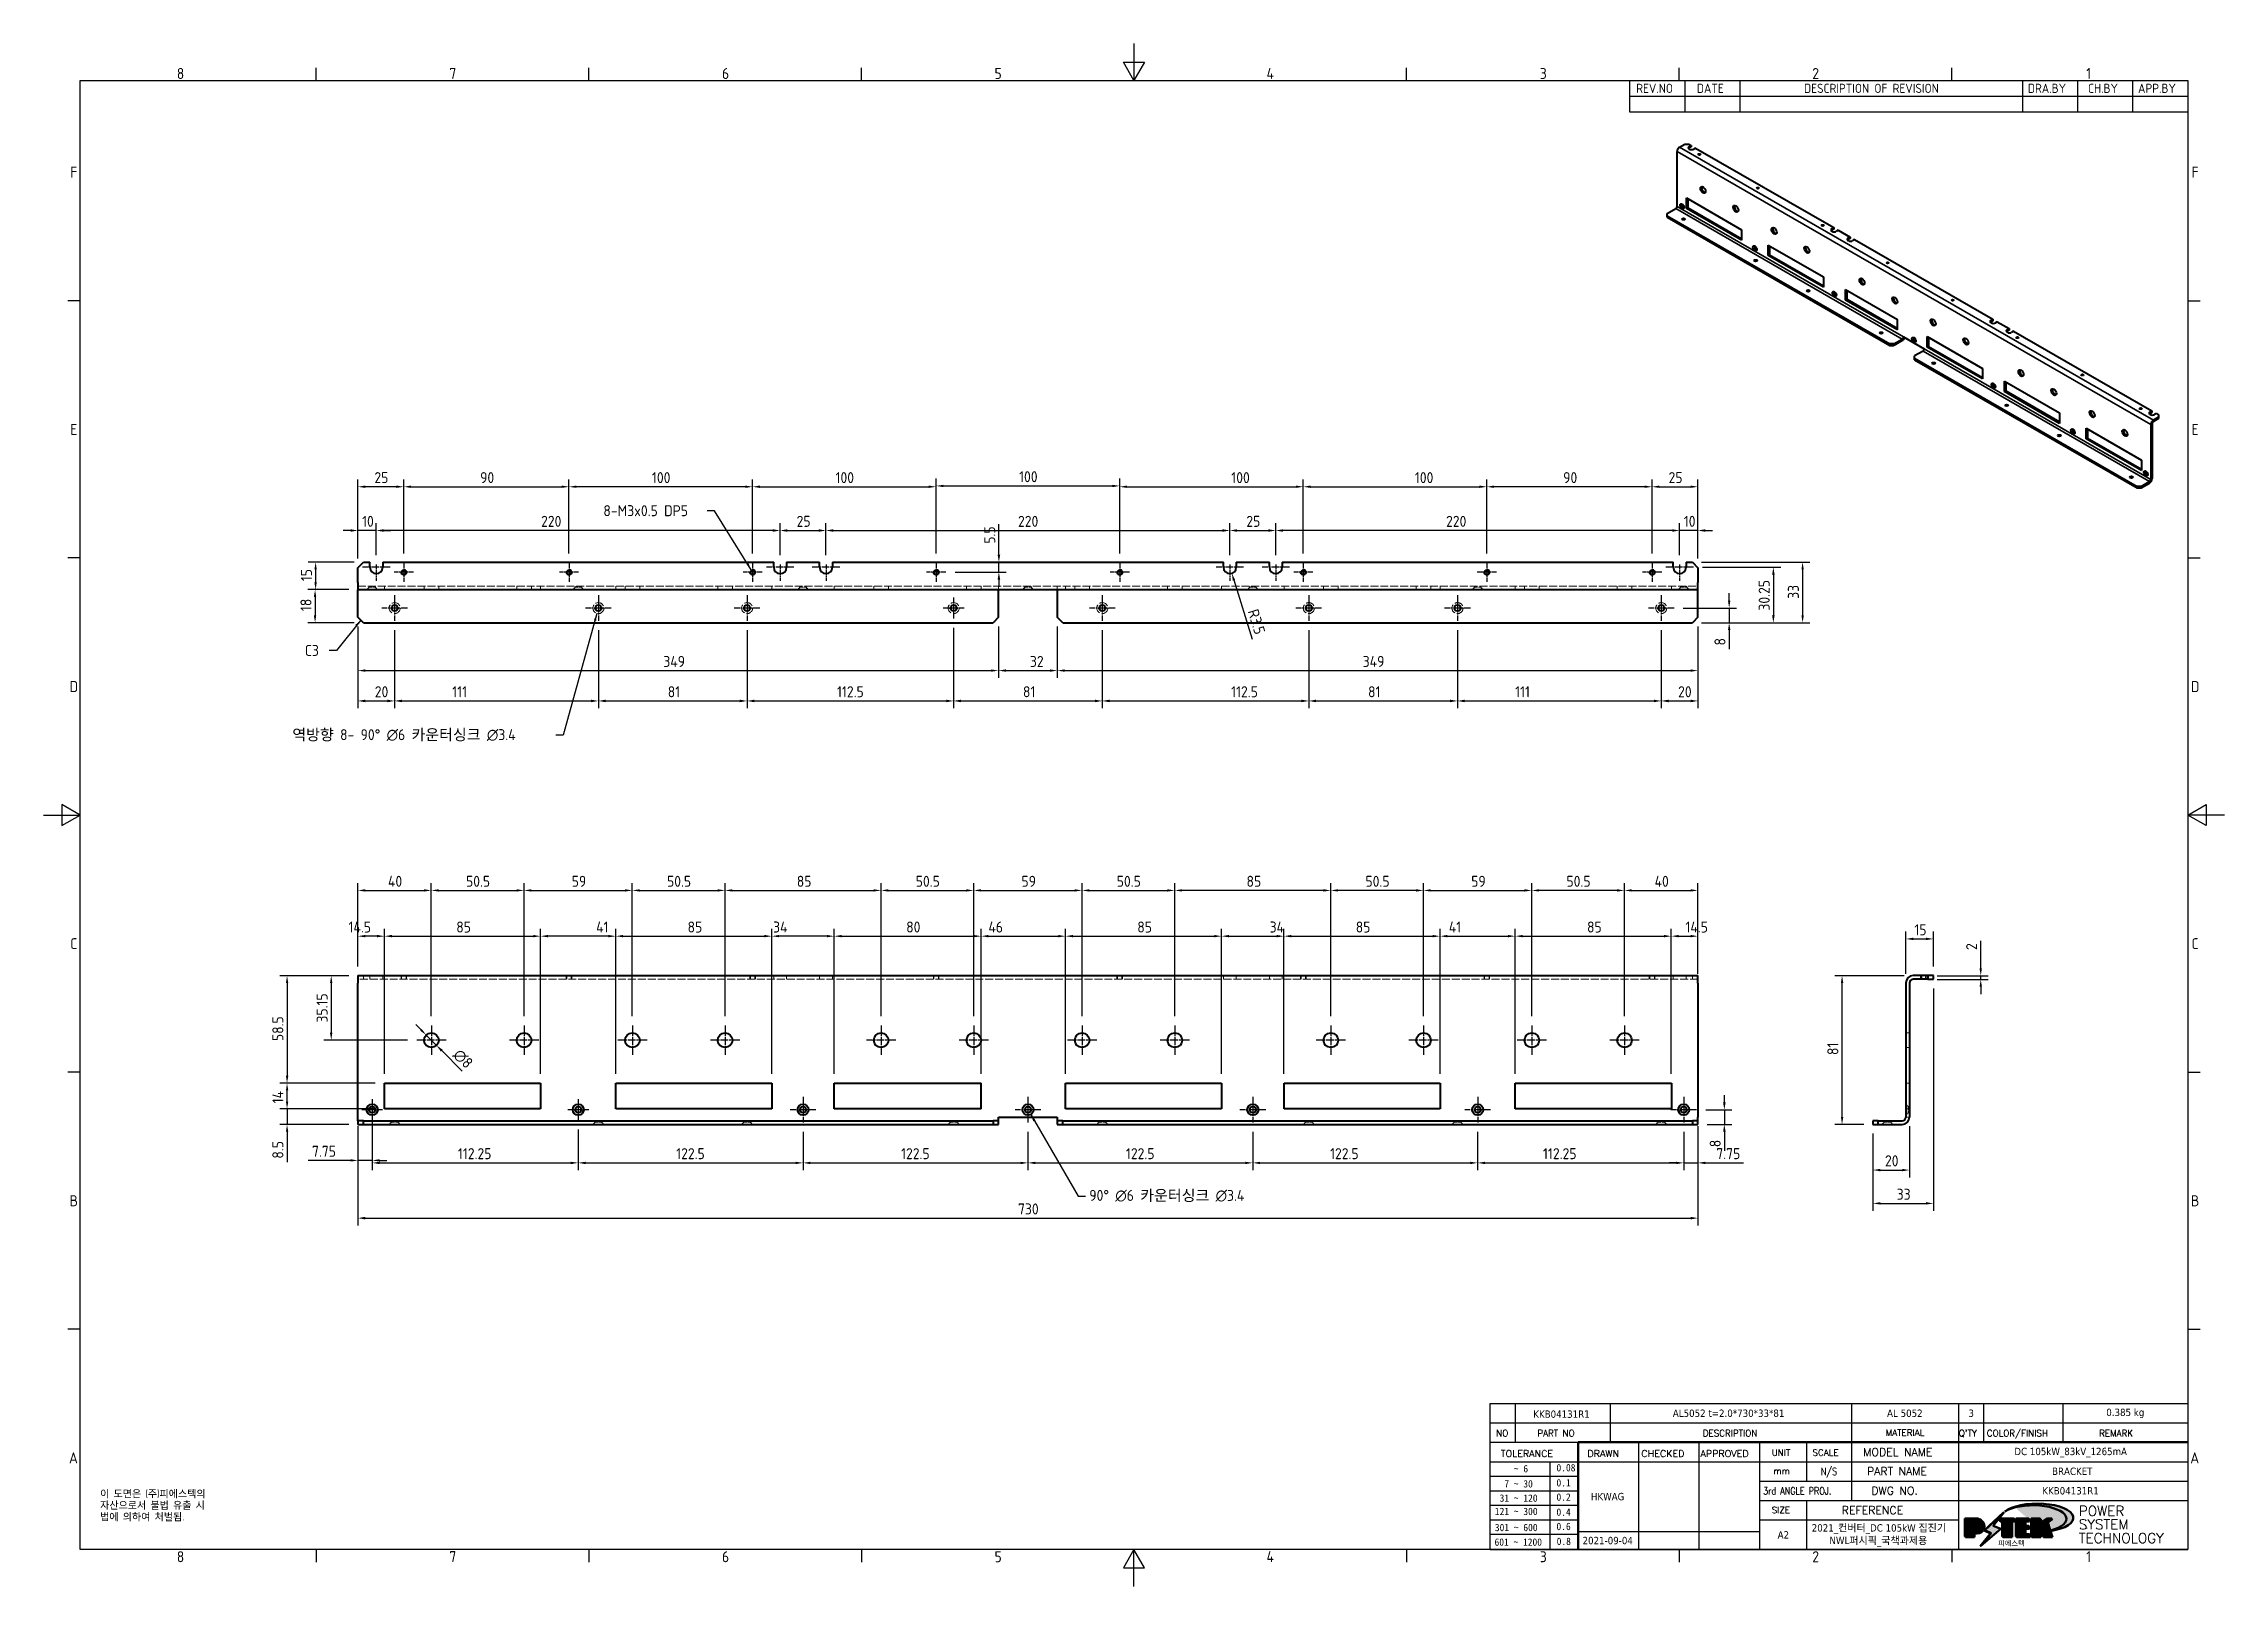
# Model space of a CAD drawing. Header units: millimetres. Extents: x 0 to 1188, y 0 to 840.
import ezdxf
from ezdxf.enums import TextEntityAlignment as Align

# ---------------------------------------------------------------- set-up
doc = ezdxf.new("R2010")
doc.units = ezdxf.units.MM
doc.header["$LTSCALE"] = 2
doc.linetypes.add('CHAIN', pattern=[0.3543, 0.2362, -0.0295, 0.0591, -0.0295])
doc.linetypes.add('DASHED', pattern=[0.2067, 0.1654, -0.0413])
doc.layers.get('0').update_dxf_attribs({"color": 3, "lineweight": 25})
for name, color, linetype, lineweight in [('가려진 것(ISO)', 2, 'DASHED', 18), ('가시적인 것(ISO)', 3, 'Continuous', 40), ('가시적인 좁은 것(ISO)', 3, 'Continuous', 35), ('경계(ISO)', 7, 'Continuous', 25), ('기호(ISO)', 5, 'Continuous', 25), ('제목(ISO)', 5, 'Continuous', 50), ('중심 표식(ISO)', 1, 'Continuous', 25), ('치수(ISO)', 2, 'Continuous', 25), ('해치(ISO)', 7, 'Continuous', 18)]:
    doc.layers.add(name, color=color, linetype=linetype, lineweight=lineweight)
doc.styles.add('HAN_291', font='')
doc.styles.add('HAN_370', font='', dxfattribs={"width": 2})
doc.styles.add('ISO Proportiona M2B', font='isocp.shx')
doc.styles.add('RC_284', font='ROMANC.shx')
doc.styles.add('RC_287', font='ROMANC.shx')
doc.styles.add('RC_292', font='ROMANC.shx')
doc.styles.add('ROMANT_294', font='romant.shx')
doc.styles.add('문자 텍스트_M2B', font='isocp.shx')
doc.styles.add('문자 텍스트_PSTEK_POSCO', font='isocp.shx')
doc.styles.add('치수 텍스트_PSTEK_POSCO', font='isocp.shx')
doc.styles.add('텍스트 스타일198', font='tahoma.ttf')
doc.styles.add('텍스트 스타일333', font='ROMANC.shx', dxfattribs={"width": 0.8})
doc.styles.get('HAN_291').set_extended_font_data('GulimChe')
doc.styles.get('HAN_370').set_extended_font_data('GulimChe')
doc.dimstyles.new('치수_PSTEK_POSCO', dxfattribs={"dimscale": 2, "dimtxt": 3, "dimasz": 2, "dimexe": 2, "dimexo": 2.5, "dimgap": 1, "dimtad": 1, "dimrnd": 1e-08, "dimdsep": 46, "dimtxsty": '치수 텍스트_PSTEK_POSCO', "dimcen": 0.09, "dimdle": 10, "dimclrd": 7, "dimclre": 7, "dimclrt": 2, "dimadec": 1, "dimazin": 2, "dimtfac": 1, "dimtmove": 0, "dimatfit": 3, "dimfxl": 0, "dimtolj": 1, "dimlwd": -1, "dimlwe": -1, "dimarcsym": 0})
doc.dimstyles.new('치수_PSTEK_POSCO$7', dxfattribs={"dimscale": 2, "dimtxt": 3, "dimasz": 2, "dimexe": 2, "dimexo": 2.5, "dimgap": 1, "dimtad": 1, "dimrnd": 1e-08, "dimdsep": 46, "dimtxsty": '치수 텍스트_PSTEK_POSCO', "dimcen": 0.09, "dimdle": 10, "dimclrd": 7, "dimclre": 7, "dimclrt": 2, "dimadec": 1, "dimazin": 2, "dimtfac": 1, "dimtmove": 0, "dimatfit": 3, "dimfxl": 0, "dimtolj": 1, "dimlwd": -1, "dimlwe": -1, "dimarcsym": 0})

msp = doc.modelspace()

# ---------------------------------------------------------------- texts
at = {"layer": '기호(ISO)', "color": 2, "attachment_point": 4, "line_spacing_factor": 0.525, "style": '치수 텍스트_PSTEK_POSCO'}
for s, insert, char_height, width in [('{8-M3x0.5 DP5}', (304.9266, 585.6993), 6, 54.561673), ('{역방향 8- 90° \\fAIGDT|b0|i0;\\H6.0000;n\\fisocp|b0|i0;\\H6.0000;6 카운터싱크 \\fAIGDT|b0|i0;\\H6.0000;n\\fisocp|b0|i0;\\H6.0000;3.4}', (135.4838, 463.4091), 6.0000002, 141.629657), ('{90° \\fAIGDT|b0|i0;\\H6.0000;n\\fisocp|b0|i0;\\H6.0000;6 카운터싱크 \\fAIGDT|b0|i0;\\H6.0000;n\\fisocp|b0|i0;\\H6.0000;3.4}', (569.646, 212.5411), 6.0000002, 98.74739)]:
    msp.add_mtext(s, dxfattribs=dict(at, insert=insert, char_height=char_height, width=width))
at = {"layer": '기호(ISO)', "color": 2, "insert": (142.2986, 509.6064), "char_height": 6, "attachment_point": 4, "style": '치수 텍스트_PSTEK_POSCO'}
msp.add_mtext('{C3}', dxfattribs=at)
at = {"layer": '기호(ISO)', "color": 7, "insert": (30.7893, 52.4565), "char_height": 4, "width": 102.480277, "attachment_point": 1, "line_spacing_factor": 0.944221, "style": '문자 텍스트_PSTEK_POSCO'}
msp.add_mtext('{이 도면은 (주)피에스텍의\\P자산으로서 불법 유출 시 \\P법에 의하여 처벌됨.}', dxfattribs=at)

# ---------------------------------------------------------------- blocks, each defined once
blk = doc.blocks.new('경계 Default Border')
at = {"layer": '경계(ISO)'}
for p, q in [((74.25, 410), (74.25, 413.4)), ((148.5, 410), (148.5, 413.4)), ((222.75, 410), (222.75, 413.4)), ((371.25, 410), (371.25, 413.4)), ((445.5, 410), (445.5, 413.4)), ((519.75, 410), (519.75, 413.4)), ((10, 350), (6.6, 350)), ((584, 350), (587.4, 350)), ((10, 280), (6.6, 280)), ((584, 280), (587.4, 280)), ((10, 140), (6.6, 140)), ((584, 140), (587.4, 140)), ((10, 70), (6.6, 70)), ((584, 70), (587.4, 70)), ((74.25, 10), (74.25, 6.6)), ((148.5, 10), (148.5, 6.6)), ((222.75, 10), (222.75, 6.6)), ((371.25, 10), (371.25, 6.6)), ((445.5, 10), (445.5, 6.6)), ((519.75, 10), (519.75, 6.6))]:
    blk.add_line(p, q, dxfattribs=at)
at = {"layer": '경계(ISO)', "flags": 128}
for points in [[(297, 420), (297, 410), (294.11, 415), (299.89, 415), (297, 410)], [(10, 10), (10, 410), (584, 410), (584, 10), (10, 10)], [(0, 210), (10, 210), (5, 212.89), (5, 207.11), (10, 210)], [(594, 210), (584, 210), (589, 212.89), (589, 207.11), (584, 210)], [(297, 0), (297, 10), (294.11, 5), (299.89, 5), (297, 10)]]:
    blk.add_lwpolyline(points, dxfattribs=at)
at = {"layer": '경계(ISO)', "color": 2, "char_height": 3, "attachment_point": 7, "style": '문자 텍스트_M2B'}
for s, insert in [('8', (36.27, 410.37)), ('7', (110.52, 410.39)), ('6', (184.77, 410.37)), ('5', (259.02, 410.37)), ('4', (333.1, 410.4)), ('3', (407.54, 410.37)), ('2', (481.75, 410.37)), ('1', (556.36, 410.4)), ('F', (7.24, 383.5)), ('F', (585.04, 383.5)), ('E', (7.24, 313.47)), ('E', (585.04, 313.47)), ('D', (7.08, 243.47)), ('D', (584.88, 243.47)), ('C', (7.24, 173.47)), ('C', (585.04, 173.47)), ('B', (7.08, 103.47)), ('B', (584.88, 103.47)), ('A', (6.91, 33.49)), ('A', (584.71, 33.49)), ('8', (36.27, 6.57)), ('7', (110.52, 6.59)), ('6', (184.77, 6.57)), ('5', (259.02, 6.57)), ('4', (333.1, 6.6)), ('3', (407.54, 6.57)), ('2', (481.75, 6.57)), ('1', (556.36, 6.6))]:
    blk.add_mtext(s, dxfattribs=dict(at, insert=insert))
blk = doc.blocks.new('제목 블록 PSTEK')
h = blk.add_hatch(color=1)
edge = h.paths.add_edge_path(flags=0)
edge.add_line((314.22, 19.61), (314.22, 17))
edge.add_line((314.22, 17), (314.35, 17))
edge.add_arc((314.35, 17.65), 0.651, 270, 360)
edge.add_line((315, 17.65), (315, 18.96))
edge.add_arc((314.35, 18.96), 0.651, 0, 90)
edge.add_line((314.35, 19.61), (314.22, 19.61))
edge = h.paths.add_edge_path()
edge.add_arc((314.98, 18.29), 1.97, 270, 450)
edge.add_line((314.98, 20.26), (311.77, 20.26))
edge.add_line((311.77, 20.26), (311.77, 15.34))
edge.add_line((311.77, 15.34), (314.22, 15.34))
edge.add_line((314.22, 15.34), (314.22, 16.32))
edge.add_line((314.22, 16.32), (314.98, 16.32))
h = blk.add_hatch(color=252)
edge = h.paths.add_edge_path()
edge.add_arc((314.98, 18.29), 1.97, 270, 406.82787)
edge.add_arc((315.16, 18.14), 1.97, -90, 53.56098, ccw=False)
edge.add_line((315.16, 16.17), (314.4, 16.17))
edge.add_line((314.4, 16.17), (314.4, 15.19))
edge.add_line((314.4, 15.19), (311.94, 15.19))
edge.add_line((311.94, 15.19), (311.94, 15.34))
edge.add_line((311.94, 15.34), (314.22, 15.34))
edge.add_line((314.22, 15.34), (314.22, 16.32))
edge.add_line((314.22, 16.32), (314.98, 16.32))
h = blk.add_hatch(color=252)
edge = h.paths.add_edge_path()
edge.add_line((314.4, 19.46), (314.53, 19.46))
edge.add_arc((314.53, 18.81), 0.651, 60.41893, 90, ccw=False)
edge.add_arc((314.35, 18.96), 0.651, 39.96992, 90)
edge.add_line((314.35, 19.61), (314.22, 19.61))
edge.add_line((314.22, 19.61), (314.22, 17))
edge.add_line((314.22, 17), (314.35, 17))
edge.add_arc((314.35, 17.65), 0.651, 270, 274.69308)
edge.add_line((314.4, 17), (314.4, 19.46))
for color, points in [(252, [(317.22, 17.06), (322.03, 21.63), (322.28, 21.94), (317.05, 16.98), (318.75, 16.19), (316, 12.72), (316.34, 13), (318.92, 16.27)]), (5, [(321.62, 17.42), (319.53, 18.25), (322.45, 22.02), (317.22, 17.06), (318.92, 16.27), (316.17, 12.8)]), (1, [(324.48, 19.61), (325.24, 19.61), (325.24, 20.26), (321.23, 20.26), (321.23, 19.61), (321.98, 19.61), (321.98, 15.34), (324.48, 15.34)]), (252, [(321.98, 19.61), (321.4, 19.61), (321.4, 19.46), (321.98, 19.46)]), (252, [(324.66, 19.46), (325.42, 19.46), (325.42, 20.11), (325.24, 20.11), (325.24, 19.61), (324.48, 19.61), (324.48, 15.34), (322.16, 15.34), (322.16, 15.19), (324.66, 15.19)]), (1, [(329.23, 20.26), (325.66, 20.26), (325.66, 15.34), (329.36, 15.34), (329.36, 15.99), (328.11, 15.99), (328.11, 17.56), (329.23, 17.56), (329.23, 18.26), (328.11, 18.26), (328.11, 19.61), (329.23, 19.61)]), (252, [(328.29, 19.46), (329.41, 19.46), (329.41, 20.11), (329.23, 20.11), (329.23, 19.61), (328.11, 19.61), (328.11, 18.26), (328.29, 18.26)]), (252, [(328.29, 17.42), (329.41, 17.42), (329.41, 18.11), (329.23, 18.11), (329.23, 17.56), (328.11, 17.56), (328.11, 15.99), (328.29, 15.99)]), (1, [(332.33, 20.26), (329.86, 20.26), (329.86, 15.34), (332.33, 15.34), (332.33, 17.43), (333.07, 15.34), (335.49, 15.34), (334.25, 19.31), (335.44, 20.26), (334.31, 20.26), (332.33, 19)]), (252, [(332.51, 20.11), (332.33, 20.11), (332.33, 19), (332.51, 19.11)]), (252, [(335.62, 20.11), (335.25, 20.11), (334.25, 19.31), (335.49, 15.34), (333.2, 15.34), (333.25, 15.19), (335.66, 15.19), (334.43, 19.16)]), (252, [(329.54, 15.85), (329.36, 15.85), (329.36, 15.34), (325.83, 15.34), (325.83, 15.19), (329.54, 15.19)]), (252, [(332.51, 16.93), (332.33, 17.43), (332.33, 15.34), (330.04, 15.34), (330.04, 15.19), (332.51, 15.19)])]:
    blk.add_hatch(color=color).paths.add_polyline_path(points)
at = {"layer": '해치(ISO)', "true_color": 0x27d1fc}
h = blk.add_hatch(color=140, dxfattribs=at)
edge = h.paths.add_edge_path()
edge.add_ellipse((330.37, 20.16), major_axis=(9.1, 0), ratio=0.40699, start_angle=301.30985, end_angle=507.74369)
edge.add_ellipse((331.53, 20.46), major_axis=(-9.82, 0), ratio=0.39426, start_angle=111.51207, end_angle=334.47025, ccw=False)
edge.add_line((335.14, 16.86), (335.1, 16.99))
at = {"color": 180}
for p, q in [((182.48, 11.79), (182.48, 51.57)), ((182.48, 51.57), (372.48, 51.57)), ((189.27, 51.57), (189.27, 41.01)), ((215.22, 41.01), (215.22, 51.57)), ((280.88, 51.57), (280.88, 41.01)), ((310.09, 51.57), (310.09, 41.01)), ((316.9, 51.57), (316.9, 41.01)), ((338.46, 51.57), (338.46, 41.01)), ((372.48, 51.57), (372.48, 11.79)), ((182.48, 46.29), (372.48, 46.29)), ((182.48, 41.01), (206.45, 41.01)), ((182.48, 35.73), (206.45, 35.73)), ((198.86, 12.03), (198.86, 35.73)), ((206.45, 35.73), (372.48, 35.73)), ((222.94, 11.79), (222.94, 41.01)), ((239.43, 11.79), (239.43, 41.01)), ((255.92, 11.79), (255.92, 41.01)), ((268.69, 41.01), (268.69, 30.45)), ((280.88, 41.01), (280.88, 25.17)), ((310.09, 41.01), (310.09, 11.79)), ((182.48, 31.78), (206.45, 31.78)), ((255.92, 30.45), (372.48, 30.45)), ((182.48, 27.83), (206.45, 27.83)), ((182.48, 23.88), (206.45, 23.88)), ((255.92, 25.17), (372.48, 25.17)), ((268.69, 25.17), (268.69, 11.79)), ((182.48, 19.93), (206.45, 19.93)), ((255.92, 19.89), (310.09, 19.89)), ((182.48, 15.98), (206.45, 15.98)), ((206.45, 16.74), (255.92, 16.74)), ((182.48, 11.79), (372.48, 11.79))]:
    blk.add_line(p, q, dxfattribs=at)
at = {"color": 7, "lineweight": 50}
for p, q in [((206.45, 11.79), (206.45, 41.01)), ((206.45, 41.01), (372.48, 41.01))]:
    blk.add_line(p, q, dxfattribs=at)
at = {"color": 7}
for p, q in [((314.98, 20.26), (311.77, 20.26)), ((311.77, 20.26), (311.77, 15.34)), ((314.98, 20.26), (311.77, 20.26)), ((311.77, 20.26), (311.77, 15.34)), ((314.22, 17), (314.22, 19.61)), ((314.22, 19.61), (314.35, 19.61)), ((314.35, 19.61), (314.22, 19.61)), ((314.22, 19.61), (314.22, 17)), ((314.22, 17), (314.22, 19.61)), ((314.22, 19.61), (314.35, 19.61)), ((314.4, 19.46), (314.53, 19.46)), ((314.4, 17), (314.4, 19.46)), ((315, 18.96), (315, 17.65)), ((315, 18.96), (315, 17.65)), ((322.28, 21.94), (317.05, 16.98)), ((322.45, 22.02), (317.22, 17.06)), ((317.22, 17.06), (322.03, 21.63)), ((319.53, 18.25), (322.45, 22.02)), ((321.62, 17.42), (319.53, 18.25)), ((325.24, 20.26), (321.23, 20.26)), ((321.23, 20.26), (321.23, 19.61)), ((325.24, 20.26), (321.23, 20.26)), ((321.23, 20.26), (321.23, 19.61)), ((321.23, 19.61), (321.98, 19.61)), ((321.23, 19.61), (321.98, 19.61)), ((321.4, 19.61), (321.4, 19.46)), ((321.98, 19.61), (321.4, 19.61)), ((321.4, 19.46), (321.98, 19.46)), ((321.98, 19.61), (321.98, 15.34)), ((321.98, 19.46), (321.98, 19.61)), ((321.98, 19.61), (321.98, 15.34)), ((322.03, 21.63), (322.28, 21.94)), ((324.48, 19.61), (325.24, 19.61)), ((324.48, 15.34), (324.48, 19.61)), ((325.24, 19.61), (324.48, 19.61)), ((324.48, 19.61), (324.48, 15.34)), ((324.48, 19.61), (325.24, 19.61)), ((324.48, 15.34), (324.48, 19.61)), ((324.66, 19.46), (325.42, 19.46)), ((324.66, 15.19), (324.66, 19.46)), ((325.24, 19.61), (325.24, 20.26)), ((325.24, 19.61), (325.24, 20.26)), ((325.42, 20.11), (325.24, 20.11)), ((325.24, 20.11), (325.24, 19.61)), ((325.42, 19.46), (325.42, 20.11)), ((329.23, 20.26), (325.66, 20.26)), ((325.66, 20.26), (325.66, 15.34)), ((325.66, 20.26), (325.66, 15.34)), ((329.23, 20.26), (325.66, 20.26)), ((328.11, 18.26), (328.11, 19.61)), ((328.11, 19.61), (329.23, 19.61)), ((329.23, 19.61), (328.11, 19.61)), ((328.11, 19.61), (328.11, 18.26)), ((328.11, 18.26), (328.11, 19.61)), ((328.11, 19.61), (329.23, 19.61)), ((329.23, 18.26), (328.11, 18.26)), ((328.11, 18.26), (328.29, 18.26)), ((329.23, 18.26), (328.11, 18.26)), ((328.29, 18.26), (328.29, 19.46)), ((328.29, 19.46), (329.41, 19.46)), ((329.23, 19.61), (329.23, 20.26)), ((329.23, 19.61), (329.23, 20.26)), ((329.41, 20.11), (329.23, 20.11)), ((329.23, 20.11), (329.23, 19.61)), ((329.23, 17.56), (329.23, 18.26)), ((329.23, 17.56), (329.23, 18.26)), ((329.41, 18.11), (329.23, 18.11)), ((329.23, 18.11), (329.23, 17.56)), ((329.41, 19.46), (329.41, 20.11)), ((329.41, 17.42), (329.41, 18.11)), ((332.33, 20.26), (329.86, 20.26)), ((329.86, 20.26), (329.86, 15.34)), ((329.86, 20.26), (329.86, 15.34)), ((332.33, 20.26), (329.86, 20.26)), ((334.31, 20.26), (332.33, 19)), ((332.33, 19), (332.33, 20.26)), ((334.31, 20.26), (332.33, 19)), ((332.33, 19), (332.33, 20.26)), ((332.51, 20.11), (332.33, 20.11)), ((332.33, 20.11), (332.33, 19)), ((332.33, 19), (332.51, 19.11)), ((332.51, 19.11), (332.51, 20.11)), ((334.25, 19.31), (335.44, 20.26)), ((334.25, 19.31), (335.44, 20.26)), ((335.25, 20.11), (334.25, 19.31)), ((335.49, 15.34), (334.25, 19.31)), ((334.25, 19.31), (335.49, 15.34)), ((335.49, 15.34), (334.25, 19.31)), ((335.44, 20.26), (334.31, 20.26)), ((335.44, 20.26), (334.31, 20.26)), ((334.43, 19.16), (335.62, 20.11)), ((335.66, 15.19), (334.43, 19.16)), ((335.62, 20.11), (335.25, 20.11)), ((311.77, 15.34), (314.22, 15.34)), ((311.77, 15.34), (314.22, 15.34)), ((314.22, 15.34), (311.94, 15.34)), ((311.94, 15.34), (311.94, 15.19)), ((311.94, 15.19), (314.4, 15.19)), ((314.35, 17), (314.22, 17)), ((314.22, 17), (314.35, 17)), ((314.35, 17), (314.22, 17)), ((314.22, 16.32), (314.98, 16.32)), ((314.22, 15.34), (314.22, 16.32)), ((314.98, 16.32), (314.22, 16.32)), ((314.22, 16.32), (314.22, 15.34)), ((314.22, 16.32), (314.98, 16.32)), ((314.22, 15.34), (314.22, 16.32)), ((314.4, 16.17), (315.16, 16.17)), ((314.4, 15.19), (314.4, 16.17)), ((318.75, 16.19), (316, 12.72)), ((316, 12.72), (316.34, 13)), ((316.17, 12.8), (321.62, 17.42)), ((318.92, 16.27), (316.17, 12.8)), ((316.34, 13), (318.92, 16.27)), ((317.05, 16.98), (318.75, 16.19)), ((318.92, 16.27), (317.22, 17.06)), ((317.22, 17.06), (318.92, 16.27)), ((321.98, 15.34), (324.48, 15.34)), ((321.98, 15.34), (324.48, 15.34)), ((324.48, 15.34), (322.16, 15.34)), ((322.16, 15.34), (322.16, 15.19)), ((322.16, 15.19), (324.66, 15.19)), ((325.66, 15.34), (329.36, 15.34)), ((325.66, 15.34), (329.36, 15.34)), ((329.36, 15.34), (325.83, 15.34)), ((325.83, 15.34), (325.83, 15.19)), ((325.83, 15.19), (329.54, 15.19)), ((328.11, 17.56), (329.23, 17.56)), ((328.11, 15.99), (328.11, 17.56)), ((329.23, 17.56), (328.11, 17.56)), ((328.11, 17.56), (328.11, 15.99)), ((328.11, 17.56), (329.23, 17.56)), ((328.11, 15.99), (328.11, 17.56)), ((329.36, 15.99), (328.11, 15.99)), ((328.11, 15.99), (328.29, 15.99)), ((329.36, 15.99), (328.11, 15.99)), ((328.29, 15.99), (328.29, 17.42)), ((328.29, 17.42), (329.41, 17.42)), ((329.36, 15.34), (329.36, 15.99)), ((329.36, 15.34), (329.36, 15.99)), ((329.54, 15.85), (329.36, 15.85)), ((329.36, 15.85), (329.36, 15.34)), ((329.54, 15.19), (329.54, 15.85)), ((329.86, 15.34), (332.33, 15.34)), ((329.86, 15.34), (332.33, 15.34)), ((332.33, 15.34), (330.04, 15.34)), ((330.04, 15.34), (330.04, 15.19)), ((330.04, 15.19), (332.51, 15.19)), ((332.33, 17.43), (333.07, 15.34)), ((332.33, 15.34), (332.33, 17.43)), ((332.51, 16.93), (332.33, 17.43)), ((332.33, 17.43), (332.33, 15.34)), ((332.33, 17.43), (333.07, 15.34)), ((332.33, 15.34), (332.33, 17.43)), ((332.51, 15.19), (332.51, 16.93)), ((333.07, 15.34), (335.49, 15.34)), ((333.07, 15.34), (335.49, 15.34)), ((335.49, 15.34), (333.2, 15.34)), ((333.2, 15.34), (333.25, 15.19)), ((333.25, 15.19), (335.66, 15.19)), ((345.04, 17.5), (344.99, 17.69))]:
    blk.add_line(p, q, dxfattribs=at)
at = {"color": 1}
for p, q in [((314.98, 20.26), (311.77, 20.26)), ((311.77, 20.26), (311.77, 15.34)), ((314.22, 17), (314.22, 19.61)), ((314.22, 19.61), (314.35, 19.61)), ((315, 18.96), (315, 17.65)), ((325.24, 20.26), (321.23, 20.26)), ((321.23, 20.26), (321.23, 19.61)), ((321.23, 19.61), (321.98, 19.61)), ((321.98, 19.61), (321.98, 15.34)), ((324.48, 19.61), (325.24, 19.61)), ((324.48, 15.34), (324.48, 19.61)), ((325.24, 19.61), (325.24, 20.26)), ((329.23, 20.26), (325.66, 20.26)), ((325.66, 20.26), (325.66, 15.34)), ((328.11, 18.26), (328.11, 19.61)), ((328.11, 19.61), (329.23, 19.61)), ((329.23, 18.26), (328.11, 18.26)), ((329.23, 19.61), (329.23, 20.26)), ((329.23, 17.56), (329.23, 18.26)), ((332.33, 20.26), (329.86, 20.26)), ((329.86, 20.26), (329.86, 15.34)), ((334.31, 20.26), (332.33, 19)), ((332.33, 19), (332.33, 20.26)), ((334.25, 19.31), (335.44, 20.26)), ((335.49, 15.34), (334.25, 19.31)), ((335.44, 20.26), (334.31, 20.26)), ((311.77, 15.34), (314.22, 15.34)), ((314.35, 17), (314.22, 17)), ((314.22, 16.32), (314.98, 16.32)), ((314.22, 15.34), (314.22, 16.32)), ((321.98, 15.34), (324.48, 15.34)), ((325.66, 15.34), (329.36, 15.34)), ((328.11, 17.56), (329.23, 17.56)), ((328.11, 15.99), (328.11, 17.56)), ((329.36, 15.99), (328.11, 15.99)), ((329.36, 15.34), (329.36, 15.99)), ((329.86, 15.34), (332.33, 15.34)), ((332.33, 17.43), (333.07, 15.34)), ((332.33, 15.34), (332.33, 17.43)), ((333.07, 15.34), (335.49, 15.34))]:
    blk.add_line(p, q, dxfattribs=at)
at = {"color": 5}
for p, q in [((322.45, 22.02), (317.22, 17.06)), ((319.53, 18.25), (322.45, 22.02)), ((321.62, 17.42), (319.53, 18.25)), ((316.17, 12.8), (321.62, 17.42)), ((318.92, 16.27), (316.17, 12.8)), ((317.22, 17.06), (318.92, 16.27))]:
    blk.add_line(p, q, dxfattribs=at)
at = {"color": 7}
for centre, radius, start, end in [((314.35, 18.96), 0.651, 0, 90), ((314.35, 18.96), 0.651, 39.96992, 90), ((314.35, 18.96), 0.651, 0, 90), ((314.53, 18.81), 0.651, 60.41893, 90), ((314.98, 18.29), 1.97, 270, 90), ((314.98, 18.29), 1.97, 270, 90), ((314.98, 18.29), 1.97, 270, 46.82787), ((315.16, 18.14), 1.97, 270, 53.56098), ((314.35, 17.65), 0.651, 270, 0), ((314.35, 17.65), 0.651, 270, 0), ((314.35, 17.65), 0.651, 270, 274.69308)]:
    blk.add_arc(centre, radius, start, end, dxfattribs=at)
at = {"color": 1}
for centre, radius, start, end in [((314.35, 18.96), 0.651, 0, 90), ((314.98, 18.29), 1.97, 270, 90), ((314.35, 17.65), 0.651, 270, 0)]:
    blk.add_arc(centre, radius, start, end, dxfattribs=at)
at = {"layer": '제목(ISO)', "lineweight": 18}
blk.add_line((182.48, 35.73), (182.48, 11.79), dxfattribs=at)
at = {"layer": '제목(ISO)'}
for p, q in [((314.98, 20.26), (311.77, 20.26)), ((311.77, 20.26), (311.77, 15.34)), ((314.22, 17), (314.22, 19.61)), ((314.22, 19.61), (314.35, 19.61)), ((314.35, 19.61), (314.22, 19.61)), ((314.22, 19.61), (314.22, 17)), ((314.4, 19.46), (314.53, 19.46)), ((314.4, 17), (314.4, 19.46)), ((315, 18.96), (315, 17.65)), ((322.28, 21.94), (317.05, 16.98)), ((322.45, 22.02), (317.22, 17.06)), ((317.22, 17.06), (322.03, 21.63)), ((319.53, 18.25), (322.45, 22.02)), ((321.62, 17.42), (319.53, 18.25)), ((325.24, 20.26), (321.23, 20.26)), ((321.23, 20.26), (321.23, 19.61)), ((321.23, 19.61), (321.98, 19.61)), ((321.98, 19.61), (321.4, 19.61)), ((321.4, 19.61), (321.4, 19.46)), ((321.4, 19.46), (321.98, 19.46)), ((321.98, 19.61), (321.98, 15.34)), ((321.98, 19.46), (321.98, 19.61)), ((322.03, 21.63), (322.28, 21.94)), ((324.48, 19.61), (325.24, 19.61)), ((324.48, 15.34), (324.48, 19.61)), ((325.24, 19.61), (324.48, 19.61)), ((324.48, 19.61), (324.48, 15.34)), ((324.66, 19.46), (325.42, 19.46)), ((324.66, 15.19), (324.66, 19.46)), ((325.24, 19.61), (325.24, 20.26)), ((325.42, 20.11), (325.24, 20.11)), ((325.24, 20.11), (325.24, 19.61)), ((325.42, 19.46), (325.42, 20.11)), ((329.23, 20.26), (325.66, 20.26)), ((325.66, 20.26), (325.66, 15.34)), ((328.11, 18.26), (328.11, 19.61)), ((328.11, 19.61), (329.23, 19.61)), ((329.23, 19.61), (328.11, 19.61)), ((328.11, 19.61), (328.11, 18.26)), ((329.23, 18.26), (328.11, 18.26)), ((328.11, 18.26), (328.29, 18.26)), ((328.29, 19.46), (329.41, 19.46)), ((328.29, 18.26), (328.29, 19.46)), ((329.23, 19.61), (329.23, 20.26)), ((329.41, 20.11), (329.23, 20.11)), ((329.23, 20.11), (329.23, 19.61)), ((329.23, 17.56), (329.23, 18.26)), ((329.41, 18.11), (329.23, 18.11)), ((329.23, 18.11), (329.23, 17.56)), ((329.41, 19.46), (329.41, 20.11)), ((329.41, 17.42), (329.41, 18.11)), ((332.33, 20.26), (329.86, 20.26)), ((329.86, 20.26), (329.86, 15.34)), ((334.31, 20.26), (332.33, 19)), ((332.33, 19), (332.33, 20.26)), ((332.51, 20.11), (332.33, 20.11)), ((332.33, 20.11), (332.33, 19)), ((332.33, 19), (332.51, 19.11)), ((332.51, 19.11), (332.51, 20.11)), ((334.25, 19.31), (335.44, 20.26)), ((335.25, 20.11), (334.25, 19.31)), ((335.49, 15.34), (334.25, 19.31)), ((334.25, 19.31), (335.49, 15.34)), ((335.44, 20.26), (334.31, 20.26)), ((334.43, 19.16), (335.62, 20.11)), ((335.66, 15.19), (334.43, 19.16)), ((335.62, 20.11), (335.25, 20.11)), ((311.77, 15.34), (314.22, 15.34)), ((314.22, 15.34), (311.94, 15.34)), ((311.94, 15.34), (311.94, 15.19)), ((311.94, 15.19), (314.4, 15.19)), ((314.35, 17), (314.22, 17)), ((314.22, 17), (314.35, 17)), ((314.22, 15.34), (314.22, 16.32)), ((314.22, 16.32), (314.98, 16.32)), ((314.98, 16.32), (314.22, 16.32)), ((314.22, 16.32), (314.22, 15.34)), ((314.4, 15.19), (314.4, 16.17)), ((314.4, 16.17), (315.16, 16.17)), ((318.75, 16.19), (316, 12.72)), ((316, 12.72), (316.34, 13)), ((316.17, 12.8), (321.62, 17.42)), ((318.92, 16.27), (316.17, 12.8)), ((316.34, 13), (318.92, 16.27)), ((317.05, 16.98), (318.75, 16.19)), ((317.22, 17.06), (318.92, 16.27)), ((318.92, 16.27), (317.22, 17.06)), ((321.98, 15.34), (324.48, 15.34)), ((324.48, 15.34), (322.16, 15.34)), ((322.16, 15.34), (322.16, 15.19)), ((322.16, 15.19), (324.66, 15.19)), ((325.66, 15.34), (329.36, 15.34)), ((329.36, 15.34), (325.83, 15.34)), ((325.83, 15.34), (325.83, 15.19)), ((325.83, 15.19), (329.54, 15.19)), ((328.11, 15.99), (328.11, 17.56)), ((328.11, 17.56), (329.23, 17.56)), ((329.23, 17.56), (328.11, 17.56)), ((328.11, 17.56), (328.11, 15.99)), ((329.36, 15.99), (328.11, 15.99)), ((328.11, 15.99), (328.29, 15.99)), ((328.29, 17.42), (329.41, 17.42)), ((328.29, 15.99), (328.29, 17.42)), ((329.36, 15.34), (329.36, 15.99)), ((329.54, 15.85), (329.36, 15.85)), ((329.36, 15.85), (329.36, 15.34)), ((329.54, 15.19), (329.54, 15.85)), ((329.86, 15.34), (332.33, 15.34)), ((332.33, 15.34), (330.04, 15.34)), ((330.04, 15.34), (330.04, 15.19)), ((330.04, 15.19), (332.51, 15.19)), ((332.33, 15.34), (332.33, 17.43)), ((332.33, 17.43), (333.07, 15.34)), ((332.51, 16.93), (332.33, 17.43)), ((332.33, 17.43), (332.33, 15.34)), ((332.51, 15.19), (332.51, 16.93)), ((333.07, 15.34), (335.49, 15.34)), ((335.49, 15.34), (333.2, 15.34)), ((333.2, 15.34), (333.25, 15.19)), ((333.25, 15.19), (335.66, 15.19))]:
    blk.add_line(p, q, dxfattribs=at)
at = {"layer": '제목(ISO)', "color": 4}
blk.add_line((335.14, 16.86), (335.1, 16.99), dxfattribs=at)
at = {"layer": '제목(ISO)'}
for centre, radius, start, end in [((314.35, 18.96), 0.651, 0, 90), ((314.35, 18.96), 0.651, 39.96992, 90), ((314.53, 18.81), 0.651, 60.41893, 90), ((314.98, 18.29), 1.97, 46.82787, 90), ((314.98, 18.29), 1.97, 270, 46.82787), ((314.98, 18.29), 1.97, 270, 46.82787), ((315.16, 18.14), 1.97, 270, 53.56098), ((314.35, 17.65), 0.651, 270, 0), ((314.35, 17.65), 0.651, 270, 274.69308)]:
    blk.add_arc(centre, radius, start, end, dxfattribs=at)
at = {"layer": '제목(ISO)', "color": 4}
for centre, major_axis, ratio, start_param, end_param in [((331.53, 20.46), (9.82, 0), 0.39426, 5.087845, 8.9792), ((330.37, 20.16), (9.1, 0), 0.40699, 5.258849, 8.861799)]:
    blk.add_ellipse(centre, major_axis=major_axis, ratio=ratio, start_param=start_param, end_param=end_param, dxfattribs=at)
at = {"color": 2}
for s, height, style, p in [('NO', 1.742, 'RC_284', (184.14, 42.62)), ('PART NO', 1.742, 'RC_284', (195.34, 42.62)), ('DESCRIPTION', 1.7424, 'RC_284', (240.4, 42.62)), ("Q'TY", 1.742, 'RC_284', (310.14, 42.62)), ('COLOR/FINISH', 1.7424, 'RC_284', (317.77, 42.62)), ('REMARK', 1.742, 'RC_284', (348.35, 42.62)), (' TOLERANCE', 1.9, 'RC_287', (184.09, 37.01)), ('DRAWN', 1.9, 'RC_287', (208.98, 37.01)), ('CHECKED', 1.9, 'RC_287', (223.69, 37.01)), ('APPROVED', 1.9, 'RC_287', (239.78, 37.01)), ('UNIT', 1.742, 'RC_284', (259.17, 37.34)), ('SCALE', 1.742, 'RC_284', (270.29, 37.34)), ('MODEL NAME', 2.178, 'RC_292', (284.1, 37.25)), ('  7 ~ 30', 2, 'HAN_291', (183.77, 28.71)), ('    ~ 6', 2, 'HAN_291', (183.77, 32.82)), ('0.08', 2, 'HAN_291', (200.55, 33.1)), ('0.1', 2, 'HAN_291', (200.55, 28.99)), ('mm', 1.742, 'RC_284', (259.65, 32.35)), ('PART NAME', 2.178, 'RC_292', (285.14, 32.03)), (' 31 ~ 120', 2, 'HAN_291', (183.77, 24.83)), ('0.2', 2, 'HAN_291', (200.55, 25.11)), (' DWG NO.', 2.178, 'RC_292', (284.81, 26.75)), ('301 ~ 600', 2, 'HAN_291', (183.77, 16.83)), ('121 ~ 300', 2, 'HAN_291', (183.77, 21.21)), ('0.4', 2, 'HAN_291', (200.55, 21)), ('0.6', 2, 'HAN_291', (200.55, 17.12)), ('SIZE', 1.742, 'RC_284', (259.17, 21.69)), ('REFERENCE', 2.178, 'RC_292', (278.27, 21.43)), ('601 ~ 1200', 2, 'HAN_291', (183.68, 12.85)), ('0.8', 2, 'HAN_291', (200.61, 13.06))]:
    blk.add_text(s, height=height, dxfattribs=dict(at, style=style)).set_placement(p)
at = {"color": 2, "style": 'RC_284'}
blk.add_text('MATERIAL', height=1.742, dxfattribs=at).set_placement((295.48, 43.65), align=Align.MIDDLE_CENTER)
at = {"color": 7, "style": '텍스트 스타일333', "width": 0.8}
blk.add_text('N/S', height=2, dxfattribs=at).set_placement((274.78, 33.09), align=Align.MIDDLE_CENTER)
at = {"color": 2, "style": '텍스트 스타일333', "width": 0.8}
blk.add_text('3rd ANGLE PROJ.', height=2, dxfattribs=at).set_placement((256.84, 26.76))
at = {"color": 7, "style": 'ROMANT_294'}
for s, p in [('POWER', (342.83, 20.97)), ('SYSTEM', (342.83, 17.33)), ('TECHNOLOGY', (342.83, 13.57))]:
    blk.add_text(s, height=2.7, dxfattribs=at).set_placement(p)
at = {"color": 7, "insert": (320.85, 14.21), "char_height": 1.4, "attachment_point": 1, "line_spacing_factor": 0.332, "style": 'HAN_370'}
blk.add_mtext('\\fHY견고딕|b0|i0;\\H1.4000;피에스텍', dxfattribs=at)
at = {"layer": '제목(ISO)', "color": 7, "style": '텍스트 스타일198'}
for tag, p in [('부품_번호_001', (194.24, 47.68)), ('설명_001', (232.24, 47.92)), ('재질_001', (290.6, 47.93)), ("3._Q'TY_001", (312.76, 47.93)), ('질량\\P3;_001', (350.3, 48.16)), ('1._MODEL_NAME_001', (325.27, 37.52)), ('제목_001', (335.53, 32.12)), ('설계자_001', (209.94, 25.23)), ('부품_번호_001', (332.9, 26.81)), ('프로젝트_001', (270.08, 16.71)), ('작성_날짜_001', (207.65, 13.27)), ('시트_크기_001', (260.79, 14.82)), ('프로젝트_002', (274.9, 13.28))]:
    blk.add_attdef(tag, p, '', height=2, dxfattribs=at)
for tag, p in [('4._COLOR', (327.68, 48.93)), ('점검자', (231.18, 26.23)), ('엔지니어링_승인자', (247.67, 26.23)), ('점검_날짜', (231.18, 14.27)), ('엔지니어링_승인_날짜', (247.67, 14.27))]:
    blk.add_attdef(tag, text='', height=2, dxfattribs=at).set_placement(p, align=Align.MIDDLE_CENTER)
blk = doc.blocks.new('리비전 내역')
at = {"layer": '기호(ISO)'}
for p, q in [((432, 410), (584, 410)), ((432, 410), (432, 405.72)), ((447, 410), (447, 405.72)), ((462, 410), (462, 405.72)), ((539, 410), (539, 405.72)), ((554, 410), (554, 405.72)), ((569, 410), (569, 405.72)), ((584, 410), (584, 405.72)), ((432, 405.72), (584, 405.72)), ((432, 405.72), (432, 401.44)), ((447, 405.72), (447, 401.44)), ((462, 405.72), (462, 401.44)), ((539, 405.72), (539, 401.44)), ((554, 405.72), (554, 401.44)), ((569, 405.72), (569, 401.44)), ((584, 405.72), (584, 401.44)), ((432, 401.44), (584, 401.44))]:
    blk.add_line(p, q, dxfattribs=at)
at = {"layer": '기호(ISO)', "color": 2, "char_height": 2.5, "attachment_point": 7, "style": 'ISO Proportiona M2B'}
for s, insert in [('REV.NO', (433.79, 406.58)), ('DATE', (450.31, 406.58)), ('DESCRIPTION OF REVISION', (479.51, 406.58)), ('DRA.BY', (540.48, 406.58)), ('CH.BY', (556.86, 406.58)), ('APP.BY', (570.48, 406.58))]:
    blk.add_mtext(s, dxfattribs=dict(at, insert=insert))
blk = doc.blocks.new('*D22')
at = {"layer": 'Defpoints', "color": 0, "transparency": 16777216}
for p in [(171.2, 255.5), (179, 253.8), (179, 231.9)]:
    blk.add_point(p, dxfattribs=at)
at = {"layer": '치수(ISO)', "color": 7, "transparency": 16777216}
for p, q in [((171.2, 250.5), (171.2, 227.9)), ((179, 248.8), (179, 227.9)), ((167.2, 231.9), (144.2, 231.9)), ((179, 231.9), (171.2, 231.9)), ((183, 231.9), (187, 231.9))]:
    blk.add_line(p, q, dxfattribs=at)
for points in [[(167.2, 232.6), (167.2, 231.3), (171.2, 231.9)], [(183, 232.6), (183, 231.3), (179, 231.9)]]:
    blk.add_solid(points, dxfattribs=at)
at = {"layer": '치수(ISO)', "color": 2, "transparency": 16777216, "insert": (146.2, 236.9), "char_height": 6, "attachment_point": 4, "style": '치수 텍스트_PSTEK_POSCO'}
blk.add_mtext('\\A1;7.75', dxfattribs=at)
blk = doc.blocks.new('*D23')
at = {"layer": 'Defpoints', "color": 0, "transparency": 16777216}
for p in [(658.7, 252.5), (781.2, 252.5), (781.2, 230.6)]:
    blk.add_point(p, dxfattribs=at)
at = {"layer": '치수(ISO)', "color": 7, "transparency": 16777216}
for p, q in [((658.7, 247.5), (658.7, 226.6)), ((781.2, 247.5), (781.2, 226.6)), ((662.7, 230.6), (777.2, 230.6))]:
    blk.add_line(p, q, dxfattribs=at)
for points in [[(662.7, 231.2), (662.7, 229.9), (658.7, 230.6)], [(777.2, 231.2), (777.2, 229.9), (781.2, 230.6)]]:
    blk.add_solid(points, dxfattribs=at)
at = {"layer": '치수(ISO)', "color": 2, "transparency": 16777216, "insert": (700.8, 235.6), "char_height": 6, "attachment_point": 4, "style": '치수 텍스트_PSTEK_POSCO'}
blk.add_mtext('\\A1;122.5', dxfattribs=at)
blk = doc.blocks.new('*D24')
at = {"layer": 'Defpoints', "color": 0, "transparency": 16777216}
for p in [(781.2, 252.5), (893.5, 252.5), (893.5, 230.6)]:
    blk.add_point(p, dxfattribs=at)
at = {"layer": '치수(ISO)', "color": 7, "transparency": 16777216}
for p, q in [((781.2, 247.5), (781.2, 226.6)), ((893.5, 247.5), (893.5, 226.6)), ((785.2, 230.6), (889.5, 230.6))]:
    blk.add_line(p, q, dxfattribs=at)
for points in [[(785.2, 231.2), (785.2, 229.9), (781.2, 230.6)], [(889.5, 231.2), (889.5, 229.9), (893.5, 230.6)]]:
    blk.add_solid(points, dxfattribs=at)
at = {"layer": '치수(ISO)', "color": 2, "transparency": 16777216, "insert": (816.8, 235.6), "char_height": 6, "attachment_point": 4, "style": '치수 텍스트_PSTEK_POSCO'}
blk.add_mtext('\\A1;112.25', dxfattribs=at)
blk = doc.blocks.new('*D25')
at = {"layer": 'Defpoints', "color": 0, "transparency": 16777216}
for p in [(893.5, 252.5), (901.2, 255.5), (901.2, 230.6)]:
    blk.add_point(p, dxfattribs=at)
at = {"layer": '치수(ISO)', "color": 7, "transparency": 16777216}
for p, q in [((901.2, 250.5), (901.2, 226.6)), ((893.5, 247.5), (893.5, 226.6)), ((889.5, 230.6), (885.5, 230.6)), ((893.5, 230.6), (901.2, 230.6)), ((905.2, 230.6), (926.1, 230.6))]:
    blk.add_line(p, q, dxfattribs=at)
for points in [[(889.5, 231.2), (889.5, 229.9), (893.5, 230.6)], [(905.2, 231.2), (905.2, 229.9), (901.2, 230.6)]]:
    blk.add_solid(points, dxfattribs=at)
at = {"layer": '치수(ISO)', "color": 2, "transparency": 16777216, "insert": (911.2, 235.6), "char_height": 6, "attachment_point": 4, "style": '치수 텍스트_PSTEK_POSCO'}
blk.add_mtext('\\A1;7.75', dxfattribs=at)
blk = doc.blocks.new('*D26')
at = {"layer": 'Defpoints', "color": 0, "transparency": 16777216}
for p in [(760.7, 354), (675.7, 274), (760.7, 274)]:
    blk.add_point(p, dxfattribs=at)
at = {"layer": '치수(ISO)', "color": 7, "transparency": 16777216}
for p, q in [((675.7, 279), (675.7, 358)), ((760.7, 279), (760.7, 358)), ((679.7, 354), (756.7, 354))]:
    blk.add_line(p, q, dxfattribs=at)
for points in [[(679.7, 354.7), (679.7, 353.4), (675.7, 354)], [(756.7, 354.7), (756.7, 353.4), (760.7, 354)]]:
    blk.add_solid(points, dxfattribs=at)
at = {"layer": '치수(ISO)', "color": 2, "transparency": 16777216, "insert": (714.8, 359), "char_height": 6, "attachment_point": 4, "style": '치수 텍스트_PSTEK_POSCO'}
blk.add_mtext('\\A1;85', dxfattribs=at)
blk = doc.blocks.new('*D27')
at = {"layer": 'Defpoints', "color": 0, "transparency": 16777216}
for p in [(801.7, 354), (760.7, 274), (801.7, 274)]:
    blk.add_point(p, dxfattribs=at)
at = {"layer": '치수(ISO)', "color": 7, "transparency": 16777216}
for p, q in [((760.7, 279), (760.7, 358)), ((801.7, 279), (801.7, 358)), ((764.7, 354), (797.7, 354))]:
    blk.add_line(p, q, dxfattribs=at)
for points in [[(764.7, 354.7), (764.7, 353.4), (760.7, 354)], [(797.7, 354.7), (797.7, 353.4), (801.7, 354)]]:
    blk.add_solid(points, dxfattribs=at)
at = {"layer": '치수(ISO)', "color": 2, "transparency": 16777216, "insert": (765.5, 359), "char_height": 6, "attachment_point": 4, "style": '치수 텍스트_PSTEK_POSCO'}
blk.add_mtext('\\A1;41', dxfattribs=at)
blk = doc.blocks.new('*D28')
at = {"layer": 'Defpoints', "color": 0, "transparency": 16777216}
for p in [(886.7, 354), (801.7, 274), (886.7, 274)]:
    blk.add_point(p, dxfattribs=at)
at = {"layer": '치수(ISO)', "color": 7, "transparency": 16777216}
for p, q in [((801.7, 279), (801.7, 358)), ((886.7, 279), (886.7, 358)), ((805.7, 354), (882.7, 354))]:
    blk.add_line(p, q, dxfattribs=at)
for points in [[(805.7, 354.7), (805.7, 353.4), (801.7, 354)], [(882.7, 354.7), (882.7, 353.4), (886.7, 354)]]:
    blk.add_solid(points, dxfattribs=at)
at = {"layer": '치수(ISO)', "color": 2, "transparency": 16777216, "insert": (840.8, 359), "char_height": 6, "attachment_point": 4, "style": '치수 텍스트_PSTEK_POSCO'}
blk.add_mtext('\\A1;85', dxfattribs=at)
blk = doc.blocks.new('*D29')
at = {"layer": 'Defpoints', "color": 0, "transparency": 16777216}
for p in [(901.2, 354), (901.2, 328.5), (886.7, 274)]:
    blk.add_point(p, dxfattribs=at)
at = {"layer": '치수(ISO)', "color": 7, "transparency": 16777216}
for p, q in [((886.7, 279), (886.7, 358)), ((901.2, 333.5), (901.2, 358)), ((890.7, 354), (897.2, 354))]:
    blk.add_line(p, q, dxfattribs=at)
for points in [[(890.7, 354.7), (890.7, 353.4), (886.7, 354)], [(897.2, 354.7), (897.2, 353.4), (901.2, 354)]]:
    blk.add_solid(points, dxfattribs=at)
at = {"layer": '치수(ISO)', "color": 2, "transparency": 16777216, "insert": (894.4, 359), "char_height": 6, "attachment_point": 4, "style": '치수 텍스트_PSTEK_POSCO'}
blk.add_mtext('\\A1;14.5', dxfattribs=at)
blk = doc.blocks.new('*D30')
at = {"layer": 'Defpoints', "color": 0, "transparency": 16777216}
for p in [(132.6, 260), (171.2, 251.5), (185.7, 260)]:
    blk.add_point(p, dxfattribs=at)
at = {"layer": '치수(ISO)', "color": 7, "transparency": 16777216}
for p, q in [((132.6, 264), (132.6, 268)), ((180.7, 260), (128.6, 260)), ((166.2, 251.5), (128.6, 251.5)), ((132.6, 260), (132.6, 251.5)), ((132.6, 247.5), (132.6, 230.9))]:
    blk.add_line(p, q, dxfattribs=at)
for points in [[(132, 264), (133.3, 264), (132.6, 260)], [(132, 247.5), (133.3, 247.5), (132.6, 251.5)]]:
    blk.add_solid(points, dxfattribs=at)
at = {"layer": '치수(ISO)', "color": 2, "transparency": 16777216, "insert": (127.6, 232.9), "char_height": 6, "attachment_point": 4, "rotation": 90, "style": '치수 텍스트_PSTEK_POSCO'}
blk.add_mtext('\\A1;8.5', dxfattribs=at)
blk = doc.blocks.new('*D31')
at = {"layer": 'Defpoints', "color": 0, "transparency": 16777216}
for p in [(171.2, 251.5), (901.2, 251.5), (901.2, 200.5)]:
    blk.add_point(p, dxfattribs=at)
at = {"layer": '치수(ISO)', "color": 7, "transparency": 16777216}
for p, q in [((171.2, 246.5), (171.2, 196.5)), ((901.2, 246.5), (901.2, 196.5)), ((175.2, 200.5), (897.2, 200.5))]:
    blk.add_line(p, q, dxfattribs=at)
for points in [[(175.2, 201.2), (175.2, 199.8), (171.2, 200.5)], [(897.2, 201.2), (897.2, 199.8), (901.2, 200.5)]]:
    blk.add_solid(points, dxfattribs=at)
at = {"layer": '치수(ISO)', "color": 2, "transparency": 16777216, "insert": (530.8, 205.5), "char_height": 6, "attachment_point": 4, "style": '치수 텍스트_PSTEK_POSCO'}
blk.add_mtext('\\A1;730', dxfattribs=at)
blk = doc.blocks.new('*D32')
at = {"layer": 'Defpoints', "color": 0, "transparency": 16777216}
for p in [(996.5, 251.5), (1016.5, 255.5), (1016.5, 226.7)]:
    blk.add_point(p, dxfattribs=at)
at = {"layer": '치수(ISO)', "color": 7, "transparency": 16777216}
for p, q in [((1016.5, 250.5), (1016.5, 222.7)), ((996.5, 246.5), (996.5, 222.7)), ((1000.5, 226.7), (1012.5, 226.7))]:
    blk.add_line(p, q, dxfattribs=at)
for points in [[(1000.5, 227.3), (1000.5, 226), (996.5, 226.7)], [(1012.5, 227.3), (1012.5, 226), (1016.5, 226.7)]]:
    blk.add_solid(points, dxfattribs=at)
at = {"layer": '치수(ISO)', "color": 2, "transparency": 16777216, "insert": (1003.1, 231.7), "char_height": 6, "attachment_point": 4, "style": '치수 텍스트_PSTEK_POSCO'}
blk.add_mtext('\\A1;20', dxfattribs=at)
blk = doc.blocks.new('*D33')
at = {"layer": 'Defpoints', "color": 0, "transparency": 16777216}
for p in [(1029.5, 352.5), (1014.5, 328.5), (1029.5, 332.5)]:
    blk.add_point(p, dxfattribs=at)
at = {"layer": '치수(ISO)', "color": 7, "transparency": 16777216}
for p, q in [((1014.5, 333.5), (1014.5, 356.5)), ((1029.5, 337.5), (1029.5, 356.5)), ((1018.5, 352.5), (1025.5, 352.5))]:
    blk.add_line(p, q, dxfattribs=at)
for points in [[(1018.5, 353.2), (1018.5, 351.9), (1014.5, 352.5)], [(1025.5, 353.2), (1025.5, 351.9), (1029.5, 352.5)]]:
    blk.add_solid(points, dxfattribs=at)
at = {"layer": '치수(ISO)', "color": 2, "transparency": 16777216, "insert": (1019.1, 357.5), "char_height": 6, "attachment_point": 4, "style": '치수 텍스트_PSTEK_POSCO'}
blk.add_mtext('\\A1;15', dxfattribs=at)
blk = doc.blocks.new('*D34')
at = {"layer": 'Defpoints', "color": 0, "transparency": 16777216}
for p in [(1026.5, 332.5), (1026.5, 330.5), (1055.3, 332.5)]:
    blk.add_point(p, dxfattribs=at)
at = {"layer": '치수(ISO)', "color": 7, "transparency": 16777216}
for p, q in [((1055.3, 336.5), (1055.3, 351.4)), ((1031.5, 332.5), (1059.3, 332.5)), ((1031.5, 330.5), (1059.3, 330.5)), ((1055.3, 330.5), (1055.3, 332.5)), ((1055.3, 326.5), (1055.3, 322.5))]:
    blk.add_line(p, q, dxfattribs=at)
for points in [[(1054.6, 336.5), (1055.9, 336.5), (1055.3, 332.5)], [(1054.6, 326.5), (1055.9, 326.5), (1055.3, 330.5)]]:
    blk.add_solid(points, dxfattribs=at)
at = {"layer": '치수(ISO)', "color": 2, "transparency": 16777216, "insert": (1050.3, 346.5), "char_height": 6, "attachment_point": 4, "rotation": 90, "style": '치수 텍스트_PSTEK_POSCO'}
blk.add_mtext('\\A1;2', dxfattribs=at)
blk = doc.blocks.new('*D35')
at = {"layer": 'Defpoints', "color": 0, "transparency": 16777216}
for p in [(426.2, 574.9), (401.2, 556.4), (426.2, 556.4)]:
    blk.add_point(p, dxfattribs=at)
at = {"layer": '치수(ISO)', "color": 7, "transparency": 16777216}
for p, q in [((401.2, 561.4), (401.2, 578.9)), ((405.2, 574.9), (422.2, 574.9)), ((426.2, 561.4), (426.2, 578.9))]:
    blk.add_line(p, q, dxfattribs=at)
for points in [[(405.2, 575.6), (405.2, 574.2), (401.2, 574.9)], [(422.2, 575.6), (422.2, 574.2), (426.2, 574.9)]]:
    blk.add_solid(points, dxfattribs=at)
at = {"layer": '치수(ISO)', "color": 2, "transparency": 16777216, "insert": (410.2, 579.9), "char_height": 6, "attachment_point": 4, "style": '치수 텍스트_PSTEK_POSCO'}
blk.add_mtext('\\A1;25', dxfattribs=at)
blk = doc.blocks.new('*D36')
at = {"layer": 'Defpoints', "color": 0, "transparency": 16777216}
for p in [(646.2, 574.9), (426.2, 556.4), (646.2, 556.4)]:
    blk.add_point(p, dxfattribs=at)
at = {"layer": '치수(ISO)', "color": 7, "transparency": 16777216}
for p, q in [((426.2, 561.4), (426.2, 578.9)), ((430.2, 574.9), (642.2, 574.9)), ((646.2, 561.4), (646.2, 578.9))]:
    blk.add_line(p, q, dxfattribs=at)
for points in [[(430.2, 575.6), (430.2, 574.2), (426.2, 574.9)], [(642.2, 575.6), (642.2, 574.2), (646.2, 574.9)]]:
    blk.add_solid(points, dxfattribs=at)
at = {"layer": '치수(ISO)', "color": 2, "transparency": 16777216, "insert": (530.8, 579.9), "char_height": 6, "attachment_point": 4, "style": '치수 텍스트_PSTEK_POSCO'}
blk.add_mtext('\\A1;220', dxfattribs=at)
blk = doc.blocks.new('*D37')
at = {"layer": 'Defpoints', "color": 0, "transparency": 16777216}
for p in [(671.2, 574.9), (646.2, 556.4), (671.2, 556.4)]:
    blk.add_point(p, dxfattribs=at)
at = {"layer": '치수(ISO)', "color": 7, "transparency": 16777216}
for p, q in [((646.2, 561.4), (646.2, 578.9)), ((650.2, 574.9), (667.2, 574.9)), ((671.2, 561.4), (671.2, 578.9))]:
    blk.add_line(p, q, dxfattribs=at)
for points in [[(650.2, 575.6), (650.2, 574.2), (646.2, 574.9)], [(667.2, 575.6), (667.2, 574.2), (671.2, 574.9)]]:
    blk.add_solid(points, dxfattribs=at)
at = {"layer": '치수(ISO)', "color": 2, "transparency": 16777216, "insert": (655.2, 579.9), "char_height": 6, "attachment_point": 4, "style": '치수 텍스트_PSTEK_POSCO'}
blk.add_mtext('\\A1;25', dxfattribs=at)
blk = doc.blocks.new('*D38')
at = {"layer": 'Defpoints', "color": 0, "transparency": 16777216}
for p in [(486.2, 598.7), (386.2, 557.4), (486.2, 557.4)]:
    blk.add_point(p, dxfattribs=at)
at = {"layer": '치수(ISO)', "color": 7, "transparency": 16777216}
for p, q in [((386.2, 562.4), (386.2, 602.7)), ((390.2, 598.7), (482.2, 598.7)), ((486.2, 562.4), (486.2, 602.7))]:
    blk.add_line(p, q, dxfattribs=at)
for points in [[(390.2, 599.4), (390.2, 598.1), (386.2, 598.7)], [(482.2, 599.4), (482.2, 598.1), (486.2, 598.7)]]:
    blk.add_solid(points, dxfattribs=at)
at = {"layer": '치수(ISO)', "color": 2, "transparency": 16777216, "insert": (431.4, 603.7), "char_height": 6, "attachment_point": 4, "style": '치수 텍스트_PSTEK_POSCO'}
blk.add_mtext('\\A1;100', dxfattribs=at)
blk = doc.blocks.new('*D39')
at = {"layer": 'Defpoints', "color": 0, "transparency": 16777216}
for p in [(586.2, 599.2), (486.2, 557.4), (586.2, 557.4)]:
    blk.add_point(p, dxfattribs=at)
at = {"layer": '치수(ISO)', "color": 7, "transparency": 16777216}
for p, q in [((486.2, 562.4), (486.2, 603.2)), ((490.2, 599.2), (582.2, 599.2)), ((586.2, 562.4), (586.2, 603.2))]:
    blk.add_line(p, q, dxfattribs=at)
for points in [[(490.2, 599.8), (490.2, 598.5), (486.2, 599.2)], [(582.2, 599.8), (582.2, 598.5), (586.2, 599.2)]]:
    blk.add_solid(points, dxfattribs=at)
at = {"layer": '치수(ISO)', "color": 2, "transparency": 16777216, "insert": (531.4, 604.2), "char_height": 6, "attachment_point": 4, "style": '치수 텍스트_PSTEK_POSCO'}
blk.add_mtext('\\A1;100', dxfattribs=at)
blk = doc.blocks.new('*D40')
at = {"layer": 'Defpoints', "color": 0, "transparency": 16777216}
for p in [(686.2, 598.7), (586.2, 557.4), (686.2, 557.4)]:
    blk.add_point(p, dxfattribs=at)
at = {"layer": '치수(ISO)', "color": 7, "transparency": 16777216}
for p, q in [((586.2, 562.4), (586.2, 602.7)), ((590.2, 598.7), (682.2, 598.7)), ((686.2, 562.4), (686.2, 602.7))]:
    blk.add_line(p, q, dxfattribs=at)
for points in [[(590.2, 599.4), (590.2, 598.1), (586.2, 598.7)], [(682.2, 599.4), (682.2, 598.1), (686.2, 598.7)]]:
    blk.add_solid(points, dxfattribs=at)
at = {"layer": '치수(ISO)', "color": 2, "transparency": 16777216, "insert": (647, 603.7), "char_height": 6, "attachment_point": 4, "style": '치수 텍스트_PSTEK_POSCO'}
blk.add_mtext('\\A1;100', dxfattribs=at)
blk = doc.blocks.new('*D41')
at = {"layer": 'Defpoints', "color": 0, "transparency": 16777216}
for p in [(646.2, 554.9), (647.3, 551.6)]:
    blk.add_point(p, dxfattribs=at)
at = {"layer": '치수(ISO)', "color": 7, "transparency": 16777216}
blk.add_line((658.5, 515.6), (648.5, 547.8), dxfattribs=at)
blk.add_solid([(649.1, 548), (647.8, 547.6), (647.3, 551.6)], dxfattribs=at)
at = {"layer": '치수(ISO)', "color": 2, "transparency": 16777216, "insert": (658.7, 531.8), "char_height": 6, "attachment_point": 4, "rotation": 287.2981, "style": '치수 텍스트_PSTEK_POSCO'}
blk.add_mtext('\\A1;R3.5', dxfattribs=at)
blk = doc.blocks.new('*D42')
at = {"layer": 'Defpoints', "color": 0, "transparency": 16777216}
for p in [(979.7, 332.5), (1018.5, 332.5), (996.5, 251.5)]:
    blk.add_point(p, dxfattribs=at)
at = {"layer": '치수(ISO)', "color": 7, "transparency": 16777216}
for p, q in [((1013.5, 332.5), (975.7, 332.5)), ((979.7, 255.5), (979.7, 328.5)), ((991.5, 251.5), (975.7, 251.5))]:
    blk.add_line(p, q, dxfattribs=at)
for points in [[(979.1, 328.5), (980.4, 328.5), (979.7, 332.5)], [(979.1, 255.5), (980.4, 255.5), (979.7, 251.5)]]:
    blk.add_solid(points, dxfattribs=at)
at = {"layer": '치수(ISO)', "color": 2, "transparency": 16777216, "insert": (974.7, 289.3), "char_height": 6, "attachment_point": 4, "rotation": 90, "style": '치수 텍스트_PSTEK_POSCO'}
blk.add_mtext('\\A1;81', dxfattribs=at)
blk = doc.blocks.new('*D43')
at = {"layer": 'Defpoints', "color": 0, "transparency": 16777216}
for p in [(1029.5, 330.5), (996.5, 251.5), (1029.5, 208.5)]:
    blk.add_point(p, dxfattribs=at)
at = {"layer": '치수(ISO)', "color": 7, "transparency": 16777216}
for p, q in [((1029.5, 325.5), (1029.5, 204.5)), ((996.5, 246.5), (996.5, 204.5)), ((1000.5, 208.5), (1025.5, 208.5))]:
    blk.add_line(p, q, dxfattribs=at)
for points in [[(1000.5, 209.2), (1000.5, 207.9), (996.5, 208.5)], [(1025.5, 209.2), (1025.5, 207.9), (1029.5, 208.5)]]:
    blk.add_solid(points, dxfattribs=at)
at = {"layer": '치수(ISO)', "color": 2, "transparency": 16777216, "insert": (1009.5, 213.5), "char_height": 6, "attachment_point": 4, "style": '치수 텍스트_PSTEK_POSCO'}
blk.add_mtext('\\A1;33', dxfattribs=at)
blk = doc.blocks.new('*D44')
at = {"layer": 'Defpoints', "color": 0, "transparency": 16777216}
for p in [(900.5, 259.5), (901.2, 251.5), (915.6, 259.5)]:
    blk.add_point(p, dxfattribs=at)
at = {"layer": '치수(ISO)', "color": 7, "transparency": 16777216}
for p, q in [((915.6, 263.5), (915.6, 267.5)), ((905.5, 259.5), (919.6, 259.5)), ((906.2, 251.5), (919.6, 251.5)), ((915.6, 259.5), (915.6, 251.5)), ((915.6, 247.5), (915.6, 237.1))]:
    blk.add_line(p, q, dxfattribs=at)
for points in [[(914.9, 263.5), (916.3, 263.5), (915.6, 259.5)], [(914.9, 247.5), (916.3, 247.5), (915.6, 251.5)]]:
    blk.add_solid(points, dxfattribs=at)
at = {"layer": '치수(ISO)', "color": 2, "transparency": 16777216, "insert": (910.6, 239.1), "char_height": 6, "attachment_point": 4, "rotation": 90, "style": '치수 텍스트_PSTEK_POSCO'}
blk.add_mtext('\\A1;8', dxfattribs=at)
blk = doc.blocks.new('*D45')
at = {"layer": 'Defpoints', "color": 0, "transparency": 16777216}
for p in [(211.2, 378.9), (171.2, 332.5), (211.2, 305.4)]:
    blk.add_point(p, dxfattribs=at)
at = {"layer": '치수(ISO)', "color": 7, "transparency": 16777216}
for p, q in [((171.2, 337.5), (171.2, 382.9)), ((211.2, 310.4), (211.2, 382.9)), ((175.2, 378.9), (207.2, 378.9))]:
    blk.add_line(p, q, dxfattribs=at)
for points in [[(175.2, 379.6), (175.2, 378.3), (171.2, 378.9)], [(207.2, 379.6), (207.2, 378.3), (211.2, 378.9)]]:
    blk.add_solid(points, dxfattribs=at)
at = {"layer": '치수(ISO)', "color": 2, "transparency": 16777216, "insert": (187.6, 383.9), "char_height": 6, "attachment_point": 4, "style": '치수 텍스트_PSTEK_POSCO'}
blk.add_mtext('\\A1;40', dxfattribs=at)
blk = doc.blocks.new('*D46')
at = {"layer": 'Defpoints', "color": 0, "transparency": 16777216}
for p in [(261.7, 378.9), (211.2, 305.4), (261.7, 305.4)]:
    blk.add_point(p, dxfattribs=at)
at = {"layer": '치수(ISO)', "color": 7, "transparency": 16777216}
for p, q in [((211.2, 310.4), (211.2, 382.9)), ((261.7, 310.4), (261.7, 382.9)), ((215.2, 378.9), (257.7, 378.9))]:
    blk.add_line(p, q, dxfattribs=at)
for points in [[(215.2, 379.6), (215.2, 378.3), (211.2, 378.9)], [(257.7, 379.6), (257.7, 378.3), (261.7, 378.9)]]:
    blk.add_solid(points, dxfattribs=at)
at = {"layer": '치수(ISO)', "color": 2, "transparency": 16777216, "insert": (230.1, 383.9), "char_height": 6, "attachment_point": 4, "style": '치수 텍스트_PSTEK_POSCO'}
blk.add_mtext('\\A1;50.5', dxfattribs=at)
blk = doc.blocks.new('*D47')
at = {"layer": 'Defpoints', "color": 0, "transparency": 16777216}
for p in [(320.7, 378.9), (261.7, 305.4), (320.7, 305.4)]:
    blk.add_point(p, dxfattribs=at)
at = {"layer": '치수(ISO)', "color": 7, "transparency": 16777216}
for p, q in [((261.7, 310.4), (261.7, 382.9)), ((320.7, 310.4), (320.7, 382.9)), ((265.7, 378.9), (316.7, 378.9))]:
    blk.add_line(p, q, dxfattribs=at)
for points in [[(265.7, 379.6), (265.7, 378.3), (261.7, 378.9)], [(316.7, 379.6), (316.7, 378.3), (320.7, 378.9)]]:
    blk.add_solid(points, dxfattribs=at)
at = {"layer": '치수(ISO)', "color": 2, "transparency": 16777216, "insert": (287.7, 383.9), "char_height": 6, "attachment_point": 4, "style": '치수 텍스트_PSTEK_POSCO'}
blk.add_mtext('\\A1;59', dxfattribs=at)
blk = doc.blocks.new('*D48')
at = {"layer": 'Defpoints', "color": 0, "transparency": 16777216}
for p in [(371.2, 378.9), (320.7, 305.4), (371.2, 305.4)]:
    blk.add_point(p, dxfattribs=at)
at = {"layer": '치수(ISO)', "color": 7, "transparency": 16777216}
for p, q in [((320.7, 310.4), (320.7, 382.9)), ((371.2, 310.4), (371.2, 382.9)), ((324.7, 378.9), (367.2, 378.9))]:
    blk.add_line(p, q, dxfattribs=at)
for points in [[(324.7, 379.6), (324.7, 378.3), (320.7, 378.9)], [(367.2, 379.6), (367.2, 378.3), (371.2, 378.9)]]:
    blk.add_solid(points, dxfattribs=at)
at = {"layer": '치수(ISO)', "color": 2, "transparency": 16777216, "insert": (339.6, 383.9), "char_height": 6, "attachment_point": 4, "style": '치수 텍스트_PSTEK_POSCO'}
blk.add_mtext('\\A1;50.5', dxfattribs=at)
blk = doc.blocks.new('*D49')
at = {"layer": 'Defpoints', "color": 0, "transparency": 16777216}
for p in [(456.2, 378.9), (371.2, 305.4), (456.2, 305.4)]:
    blk.add_point(p, dxfattribs=at)
at = {"layer": '치수(ISO)', "color": 7, "transparency": 16777216}
for p, q in [((371.2, 310.4), (371.2, 382.9)), ((456.2, 310.4), (456.2, 382.9)), ((375.2, 378.9), (452.2, 378.9))]:
    blk.add_line(p, q, dxfattribs=at)
for points in [[(375.2, 379.6), (375.2, 378.3), (371.2, 378.9)], [(452.2, 379.6), (452.2, 378.3), (456.2, 378.9)]]:
    blk.add_solid(points, dxfattribs=at)
at = {"layer": '치수(ISO)', "color": 2, "transparency": 16777216, "insert": (410.3, 383.9), "char_height": 6, "attachment_point": 4, "style": '치수 텍스트_PSTEK_POSCO'}
blk.add_mtext('\\A1;85', dxfattribs=at)
blk = doc.blocks.new('*D50')
at = {"layer": 'Defpoints', "color": 0, "transparency": 16777216}
for p in [(506.7, 378.9), (456.2, 305.4), (506.7, 305.4)]:
    blk.add_point(p, dxfattribs=at)
at = {"layer": '치수(ISO)', "color": 7, "transparency": 16777216}
for p, q in [((456.2, 310.4), (456.2, 382.9)), ((506.7, 310.4), (506.7, 382.9)), ((460.2, 378.9), (502.7, 378.9))]:
    blk.add_line(p, q, dxfattribs=at)
for points in [[(460.2, 379.6), (460.2, 378.3), (456.2, 378.9)], [(502.7, 379.6), (502.7, 378.3), (506.7, 378.9)]]:
    blk.add_solid(points, dxfattribs=at)
at = {"layer": '치수(ISO)', "color": 2, "transparency": 16777216, "insert": (475.1, 383.9), "char_height": 6, "attachment_point": 4, "style": '치수 텍스트_PSTEK_POSCO'}
blk.add_mtext('\\A1;50.5', dxfattribs=at)
blk = doc.blocks.new('*D51')
at = {"layer": 'Defpoints', "color": 0, "transparency": 16777216}
for p in [(565.7, 378.9), (506.7, 305.4), (565.7, 305.4)]:
    blk.add_point(p, dxfattribs=at)
at = {"layer": '치수(ISO)', "color": 7, "transparency": 16777216}
for p, q in [((506.7, 310.4), (506.7, 382.9)), ((565.7, 310.4), (565.7, 382.9)), ((510.7, 378.9), (561.7, 378.9))]:
    blk.add_line(p, q, dxfattribs=at)
for points in [[(510.7, 379.6), (510.7, 378.3), (506.7, 378.9)], [(561.7, 379.6), (561.7, 378.3), (565.7, 378.9)]]:
    blk.add_solid(points, dxfattribs=at)
at = {"layer": '치수(ISO)', "color": 2, "transparency": 16777216, "insert": (532.7, 383.9), "char_height": 6, "attachment_point": 4, "style": '치수 텍스트_PSTEK_POSCO'}
blk.add_mtext('\\A1;59', dxfattribs=at)
blk = doc.blocks.new('*D52')
at = {"layer": 'Defpoints', "color": 0, "transparency": 16777216}
for p in [(616.2, 378.9), (565.7, 305.4), (616.2, 305.4)]:
    blk.add_point(p, dxfattribs=at)
at = {"layer": '치수(ISO)', "color": 7, "transparency": 16777216}
for p, q in [((565.7, 310.4), (565.7, 382.9)), ((616.2, 310.4), (616.2, 382.9)), ((569.7, 378.9), (612.2, 378.9))]:
    blk.add_line(p, q, dxfattribs=at)
for points in [[(569.7, 379.6), (569.7, 378.3), (565.7, 378.9)], [(612.2, 379.6), (612.2, 378.3), (616.2, 378.9)]]:
    blk.add_solid(points, dxfattribs=at)
at = {"layer": '치수(ISO)', "color": 2, "transparency": 16777216, "insert": (584.6, 383.9), "char_height": 6, "attachment_point": 4, "style": '치수 텍스트_PSTEK_POSCO'}
blk.add_mtext('\\A1;50.5', dxfattribs=at)
blk = doc.blocks.new('*D53')
at = {"layer": 'Defpoints', "color": 0, "transparency": 16777216}
for p in [(208.4, 300.2), (214.1, 294.5)]:
    blk.add_point(p, dxfattribs=at)
at = {"layer": '치수(ISO)', "color": 7, "transparency": 16777216}
for p, q in [((205.6, 303), (202.7, 305.9)), ((208.4, 300.2), (214.1, 294.5)), ((216.9, 291.7), (228.1, 280.5))]:
    blk.add_line(p, q, dxfattribs=at)
for points in [[(206, 303.5), (205.1, 302.6), (208.4, 300.2)], [(217.4, 292.2), (216.4, 291.2), (214.1, 294.5)]]:
    blk.add_solid(points, dxfattribs=at)
at = {"layer": '치수(ISO)', "color": 2, "transparency": 16777216, "insert": (224.7, 291), "char_height": 6, "attachment_point": 4, "rotation": 315, "style": '치수 텍스트_PSTEK_POSCO'}
blk.add_mtext('\\A1;∅8', dxfattribs=at)
blk = doc.blocks.new('*D54')
at = {"layer": 'Defpoints', "color": 0, "transparency": 16777216}
for p in [(675.7, 354), (641.7, 274), (675.7, 274)]:
    blk.add_point(p, dxfattribs=at)
at = {"layer": '치수(ISO)', "color": 7, "transparency": 16777216}
for p, q in [((641.7, 279), (641.7, 358)), ((675.7, 279), (675.7, 358)), ((645.7, 354), (671.7, 354))]:
    blk.add_line(p, q, dxfattribs=at)
for points in [[(645.7, 354.7), (645.7, 353.4), (641.7, 354)], [(671.7, 354.7), (671.7, 353.4), (675.7, 354)]]:
    blk.add_solid(points, dxfattribs=at)
at = {"layer": '치수(ISO)', "color": 2, "transparency": 16777216, "insert": (667.9, 359), "char_height": 6, "attachment_point": 4, "style": '치수 텍스트_PSTEK_POSCO'}
blk.add_mtext('\\A1;34', dxfattribs=at)
blk = doc.blocks.new('*D55')
at = {"layer": 'Defpoints', "color": 0, "transparency": 16777216}
for p in [(181.2, 574.9), (181.2, 556.4), (401.2, 556.4)]:
    blk.add_point(p, dxfattribs=at)
at = {"layer": '치수(ISO)', "color": 7, "transparency": 16777216}
for p, q in [((181.2, 561.4), (181.2, 578.9)), ((397.2, 574.9), (185.2, 574.9)), ((401.2, 561.4), (401.2, 578.9))]:
    blk.add_line(p, q, dxfattribs=at)
for points in [[(185.2, 575.6), (185.2, 574.2), (181.2, 574.9)], [(397.2, 575.6), (397.2, 574.2), (401.2, 574.9)]]:
    blk.add_solid(points, dxfattribs=at)
at = {"layer": '치수(ISO)', "color": 2, "transparency": 16777216, "insert": (271, 579.9), "char_height": 6, "attachment_point": 4, "style": '치수 텍스트_PSTEK_POSCO'}
blk.add_mtext('\\A1;220', dxfattribs=at)
blk = doc.blocks.new('*D56')
at = {"layer": 'Defpoints', "color": 0, "transparency": 16777216}
for p in [(286.2, 598.7), (286.2, 557.4), (386.2, 557.4)]:
    blk.add_point(p, dxfattribs=at)
at = {"layer": '치수(ISO)', "color": 7, "transparency": 16777216}
for p, q in [((286.2, 562.4), (286.2, 602.7)), ((382.2, 598.7), (290.2, 598.7)), ((386.2, 562.4), (386.2, 602.7))]:
    blk.add_line(p, q, dxfattribs=at)
for points in [[(290.2, 599.4), (290.2, 598.1), (286.2, 598.7)], [(382.2, 599.4), (382.2, 598.1), (386.2, 598.7)]]:
    blk.add_solid(points, dxfattribs=at)
at = {"layer": '치수(ISO)', "color": 2, "transparency": 16777216, "insert": (331.4, 603.7), "char_height": 6, "attachment_point": 4, "style": '치수 텍스트_PSTEK_POSCO'}
blk.add_mtext('\\A1;100', dxfattribs=at)
blk = doc.blocks.new('*D57')
at = {"layer": 'Defpoints', "color": 0, "transparency": 16777216}
for p in [(786.2, 598.7), (686.2, 557.4), (786.2, 557.7)]:
    blk.add_point(p, dxfattribs=at)
at = {"layer": '치수(ISO)', "color": 7, "transparency": 16777216}
for p, q in [((686.2, 562.4), (686.2, 602.7)), ((690.2, 598.7), (782.2, 598.7)), ((786.2, 562.7), (786.2, 602.7))]:
    blk.add_line(p, q, dxfattribs=at)
for points in [[(690.2, 599.4), (690.2, 598.1), (686.2, 598.7)], [(782.2, 599.4), (782.2, 598.1), (786.2, 598.7)]]:
    blk.add_solid(points, dxfattribs=at)
at = {"layer": '치수(ISO)', "color": 2, "transparency": 16777216, "insert": (747, 603.7), "char_height": 6, "attachment_point": 4, "style": '치수 텍스트_PSTEK_POSCO'}
blk.add_mtext('\\A1;100', dxfattribs=at)
blk = doc.blocks.new('*D58')
at = {"layer": 'Defpoints', "color": 0, "transparency": 16777216}
for p in [(671.2, 574.9), (671.2, 556.4), (891.2, 556.4)]:
    blk.add_point(p, dxfattribs=at)
at = {"layer": '치수(ISO)', "color": 7, "transparency": 16777216}
for p, q in [((671.2, 561.4), (671.2, 578.9)), ((887.2, 574.9), (675.2, 574.9)), ((891.2, 561.4), (891.2, 578.9))]:
    blk.add_line(p, q, dxfattribs=at)
for points in [[(675.2, 575.6), (675.2, 574.2), (671.2, 574.9)], [(887.2, 575.6), (887.2, 574.2), (891.2, 574.9)]]:
    blk.add_solid(points, dxfattribs=at)
at = {"layer": '치수(ISO)', "color": 2, "transparency": 16777216, "insert": (764, 579.9), "char_height": 6, "attachment_point": 4, "style": '치수 텍스트_PSTEK_POSCO'}
blk.add_mtext('\\A1;220', dxfattribs=at)
blk = doc.blocks.new('*D59')
at = {"layer": 'Defpoints', "color": 0, "transparency": 16777216}
for p in [(174.2, 557.7), (148.2, 542.7), (171.2, 542.7)]:
    blk.add_point(p, dxfattribs=at)
at = {"layer": '치수(ISO)', "color": 7, "transparency": 16777216}
for p, q in [((169.2, 557.7), (144.2, 557.7)), ((148.2, 553.7), (148.2, 546.7)), ((166.2, 542.7), (144.2, 542.7))]:
    blk.add_line(p, q, dxfattribs=at)
for points in [[(147.5, 553.7), (148.8, 553.7), (148.2, 557.7)], [(147.5, 546.7), (148.8, 546.7), (148.2, 542.7)]]:
    blk.add_solid(points, dxfattribs=at)
at = {"layer": '치수(ISO)', "color": 2, "transparency": 16777216, "insert": (143.2, 547.3), "char_height": 6, "attachment_point": 4, "rotation": 90, "style": '치수 텍스트_PSTEK_POSCO'}
blk.add_mtext('\\A1;15', dxfattribs=at)
blk = doc.blocks.new('*D60')
at = {"layer": 'Defpoints', "color": 0, "transparency": 16777216}
for p in [(171.2, 542.7), (147.9, 524.7), (174.2, 524.7)]:
    blk.add_point(p, dxfattribs=at)
at = {"layer": '치수(ISO)', "color": 7, "transparency": 16777216}
for p, q in [((166.2, 542.7), (143.9, 542.7)), ((147.9, 538.7), (147.9, 528.7)), ((169.2, 524.7), (143.9, 524.7))]:
    blk.add_line(p, q, dxfattribs=at)
for points in [[(147.2, 538.7), (148.5, 538.7), (147.9, 542.7)], [(147.2, 528.7), (148.5, 528.7), (147.9, 524.7)]]:
    blk.add_solid(points, dxfattribs=at)
at = {"layer": '치수(ISO)', "color": 2, "transparency": 16777216, "insert": (142.9, 531), "char_height": 6, "attachment_point": 4, "rotation": 90, "style": '치수 텍스트_PSTEK_POSCO'}
blk.add_mtext('\\A1;18', dxfattribs=at)
blk = doc.blocks.new('*D61')
at = {"layer": 'Defpoints', "color": 0, "transparency": 16777216}
for p in [(898.7, 554.9), (898.2, 524.7), (942.3, 524.7)]:
    blk.add_point(p, dxfattribs=at)
at = {"layer": '치수(ISO)', "color": 7, "transparency": 16777216}
for p, q in [((903.7, 554.9), (946.3, 554.9)), ((942.3, 550.9), (942.3, 528.7)), ((903.2, 524.7), (946.3, 524.7))]:
    blk.add_line(p, q, dxfattribs=at)
for points in [[(941.6, 550.9), (943, 550.9), (942.3, 554.9)], [(941.6, 528.7), (943, 528.7), (942.3, 524.7)]]:
    blk.add_solid(points, dxfattribs=at)
at = {"layer": '치수(ISO)', "color": 2, "transparency": 16777216, "insert": (937.3, 531.3), "char_height": 6, "attachment_point": 4, "rotation": 90, "style": '치수 텍스트_PSTEK_POSCO'}
blk.add_mtext('\\A1;30.25', dxfattribs=at)
blk = doc.blocks.new('*D62')
at = {"layer": 'Defpoints', "color": 0, "transparency": 16777216}
for p in [(491.5, 552.2), (520.4, 557.7), (522.1, 557.7)]:
    blk.add_point(p, dxfattribs=at)
at = {"layer": '치수(ISO)', "color": 7, "transparency": 16777216}
for p, q in [((520.4, 561.7), (520.4, 578.3)), ((496.5, 552.2), (524.4, 552.2)), ((520.4, 552.2), (520.4, 557.7)), ((520.4, 548.2), (520.4, 544.2))]:
    blk.add_line(p, q, dxfattribs=at)
for points in [[(519.7, 561.7), (521.1, 561.7), (520.4, 557.7)], [(519.7, 548.2), (521.1, 548.2), (520.4, 552.2)]]:
    blk.add_solid(points, dxfattribs=at)
at = {"layer": '치수(ISO)', "color": 2, "transparency": 16777216, "insert": (515.4, 567.7), "char_height": 6, "attachment_point": 4, "rotation": 90, "style": '치수 텍스트_PSTEK_POSCO'}
blk.add_mtext('\\A1;5.5', dxfattribs=at)
blk = doc.blocks.new('*D63')
at = {"layer": 'Defpoints', "color": 0, "transparency": 16777216}
for p in [(898.2, 557.7), (898.2, 524.7), (958.2, 524.7)]:
    blk.add_point(p, dxfattribs=at)
at = {"layer": '치수(ISO)', "color": 7, "transparency": 16777216}
for p, q in [((903.2, 557.7), (962.2, 557.7)), ((958.2, 553.7), (958.2, 528.7)), ((903.2, 524.7), (962.2, 524.7))]:
    blk.add_line(p, q, dxfattribs=at)
for points in [[(957.6, 553.7), (958.9, 553.7), (958.2, 557.7)], [(957.6, 528.7), (958.9, 528.7), (958.2, 524.7)]]:
    blk.add_solid(points, dxfattribs=at)
at = {"layer": '치수(ISO)', "color": 2, "transparency": 16777216, "insert": (953.2, 537.7), "char_height": 6, "attachment_point": 4, "rotation": 90, "style": '치수 텍스트_PSTEK_POSCO'}
blk.add_mtext('\\A1;33', dxfattribs=at)
blk = doc.blocks.new('*D64')
at = {"layer": 'Defpoints', "color": 0, "transparency": 16777216}
for p in [(171.2, 527.7), (191.2, 525.7), (191.2, 482.1)]:
    blk.add_point(p, dxfattribs=at)
at = {"layer": '치수(ISO)', "color": 7, "transparency": 16777216}
for p, q in [((171.2, 522.7), (171.2, 478.1)), ((191.2, 520.7), (191.2, 478.1)), ((175.2, 482.1), (187.2, 482.1))]:
    blk.add_line(p, q, dxfattribs=at)
for points in [[(175.2, 482.8), (175.2, 481.4), (171.2, 482.1)], [(187.2, 482.8), (187.2, 481.4), (191.2, 482.1)]]:
    blk.add_solid(points, dxfattribs=at)
at = {"layer": '치수(ISO)', "color": 2, "transparency": 16777216, "insert": (180.4, 487.1), "char_height": 6, "attachment_point": 4, "style": '치수 텍스트_PSTEK_POSCO'}
blk.add_mtext('\\A1;20', dxfattribs=at)
blk = doc.blocks.new('*D65')
at = {"layer": 'Defpoints', "color": 0, "transparency": 16777216}
for p in [(191.2, 525.7), (302.2, 525.7), (302.2, 482.1)]:
    blk.add_point(p, dxfattribs=at)
at = {"layer": '치수(ISO)', "color": 7, "transparency": 16777216}
for p, q in [((191.2, 520.7), (191.2, 478.1)), ((302.2, 520.7), (302.2, 478.1)), ((195.2, 482.1), (298.2, 482.1))]:
    blk.add_line(p, q, dxfattribs=at)
for points in [[(195.2, 482.8), (195.2, 481.4), (191.2, 482.1)], [(298.2, 482.8), (298.2, 481.4), (302.2, 482.1)]]:
    blk.add_solid(points, dxfattribs=at)
at = {"layer": '치수(ISO)', "color": 2, "transparency": 16777216, "insert": (222.6, 487.1), "char_height": 6, "attachment_point": 4, "style": '치수 텍스트_PSTEK_POSCO'}
blk.add_mtext('\\A1;111', dxfattribs=at)
blk = doc.blocks.new('*D66')
at = {"layer": 'Defpoints', "color": 0, "transparency": 16777216}
for p in [(576.7, 525.7), (689.2, 525.7), (689.2, 482.1)]:
    blk.add_point(p, dxfattribs=at)
at = {"layer": '치수(ISO)', "color": 7, "transparency": 16777216}
for p, q in [((576.7, 520.7), (576.7, 478.1)), ((689.2, 520.7), (689.2, 478.1)), ((580.7, 482.1), (685.2, 482.1))]:
    blk.add_line(p, q, dxfattribs=at)
for points in [[(580.7, 482.8), (580.7, 481.4), (576.7, 482.1)], [(685.2, 482.8), (685.2, 481.4), (689.2, 482.1)]]:
    blk.add_solid(points, dxfattribs=at)
at = {"layer": '치수(ISO)', "color": 2, "transparency": 16777216, "insert": (646.9, 487.1), "char_height": 6, "attachment_point": 4, "style": '치수 텍스트_PSTEK_POSCO'}
blk.add_mtext('\\A1;112.5', dxfattribs=at)
blk = doc.blocks.new('*D67')
at = {"layer": 'Defpoints', "color": 0, "transparency": 16777216}
for p in [(689.2, 525.7), (770.2, 525.7), (770.2, 482.1)]:
    blk.add_point(p, dxfattribs=at)
at = {"layer": '치수(ISO)', "color": 7, "transparency": 16777216}
for p, q in [((689.2, 520.7), (689.2, 478.1)), ((770.2, 520.7), (770.2, 478.1)), ((693.2, 482.1), (766.2, 482.1))]:
    blk.add_line(p, q, dxfattribs=at)
for points in [[(693.2, 482.8), (693.2, 481.4), (689.2, 482.1)], [(766.2, 482.8), (766.2, 481.4), (770.2, 482.1)]]:
    blk.add_solid(points, dxfattribs=at)
at = {"layer": '치수(ISO)', "color": 2, "transparency": 16777216, "insert": (721.5, 487.1), "char_height": 6, "attachment_point": 4, "style": '치수 텍스트_PSTEK_POSCO'}
blk.add_mtext('\\A1;81', dxfattribs=at)
blk = doc.blocks.new('*D68')
at = {"layer": 'Defpoints', "color": 0, "transparency": 16777216}
for p in [(770.2, 525.7), (881.2, 525.7), (881.2, 482.1)]:
    blk.add_point(p, dxfattribs=at)
at = {"layer": '치수(ISO)', "color": 7, "transparency": 16777216}
for p, q in [((770.2, 520.7), (770.2, 478.1)), ((881.2, 520.7), (881.2, 478.1)), ((774.2, 482.1), (877.2, 482.1))]:
    blk.add_line(p, q, dxfattribs=at)
for points in [[(774.2, 482.8), (774.2, 481.4), (770.2, 482.1)], [(877.2, 482.8), (877.2, 481.4), (881.2, 482.1)]]:
    blk.add_solid(points, dxfattribs=at)
at = {"layer": '치수(ISO)', "color": 2, "transparency": 16777216, "insert": (801.6, 487.1), "char_height": 6, "attachment_point": 4, "style": '치수 텍스트_PSTEK_POSCO'}
blk.add_mtext('\\A1;111', dxfattribs=at)
blk = doc.blocks.new('*D69')
at = {"layer": 'Defpoints', "color": 0, "transparency": 16777216}
for p in [(881.2, 525.7), (901.2, 527.7), (901.2, 482.1)]:
    blk.add_point(p, dxfattribs=at)
at = {"layer": '치수(ISO)', "color": 7, "transparency": 16777216}
for p, q in [((881.2, 520.7), (881.2, 478.1)), ((901.2, 522.7), (901.2, 478.1)), ((885.2, 482.1), (897.2, 482.1))]:
    blk.add_line(p, q, dxfattribs=at)
for points in [[(885.2, 482.8), (885.2, 481.4), (881.2, 482.1)], [(897.2, 482.8), (897.2, 481.4), (901.2, 482.1)]]:
    blk.add_solid(points, dxfattribs=at)
at = {"layer": '치수(ISO)', "color": 2, "transparency": 16777216, "insert": (890.4, 487.1), "char_height": 6, "attachment_point": 4, "style": '치수 텍스트_PSTEK_POSCO'}
blk.add_mtext('\\A1;20', dxfattribs=at)
blk = doc.blocks.new('*D70')
at = {"layer": 'Defpoints', "color": 0, "transparency": 16777216}
for p in [(520.2, 527.7), (552.2, 527.7), (552.2, 498.6)]:
    blk.add_point(p, dxfattribs=at)
at = {"layer": '치수(ISO)', "color": 7, "transparency": 16777216}
for p, q in [((520.2, 522.7), (520.2, 494.6)), ((552.2, 522.7), (552.2, 494.6)), ((524.2, 498.6), (548.2, 498.6))]:
    blk.add_line(p, q, dxfattribs=at)
for points in [[(524.2, 499.3), (524.2, 498), (520.2, 498.6)], [(548.2, 499.3), (548.2, 498), (552.2, 498.6)]]:
    blk.add_solid(points, dxfattribs=at)
at = {"layer": '치수(ISO)', "color": 2, "transparency": 16777216, "insert": (537.3, 503.6), "char_height": 6, "attachment_point": 4, "style": '치수 텍스트_PSTEK_POSCO'}
blk.add_mtext('\\A1;32', dxfattribs=at)
blk = doc.blocks.new('*D71')
at = {"layer": 'Defpoints', "color": 0, "transparency": 16777216}
for p in [(901.2, 378.9), (901.2, 328.5), (861.2, 305.4)]:
    blk.add_point(p, dxfattribs=at)
at = {"layer": '치수(ISO)', "color": 7, "transparency": 16777216}
for p, q in [((861.2, 310.4), (861.2, 382.9)), ((901.2, 333.5), (901.2, 382.9)), ((865.2, 378.9), (897.2, 378.9))]:
    blk.add_line(p, q, dxfattribs=at)
for points in [[(865.2, 379.6), (865.2, 378.3), (861.2, 378.9)], [(897.2, 379.6), (897.2, 378.3), (901.2, 378.9)]]:
    blk.add_solid(points, dxfattribs=at)
at = {"layer": '치수(ISO)', "color": 2, "transparency": 16777216, "insert": (877.6, 383.9), "char_height": 6, "attachment_point": 4, "style": '치수 텍스트_PSTEK_POSCO'}
blk.add_mtext('\\A1;40', dxfattribs=at)
blk = doc.blocks.new('*D72')
at = {"layer": 'Defpoints', "color": 0, "transparency": 16777216}
for p in [(810.7, 378.9), (810.7, 305.4), (861.2, 305.4)]:
    blk.add_point(p, dxfattribs=at)
at = {"layer": '치수(ISO)', "color": 7, "transparency": 16777216}
for p, q in [((810.7, 310.4), (810.7, 382.9)), ((861.2, 310.4), (861.2, 382.9)), ((857.2, 378.9), (814.7, 378.9))]:
    blk.add_line(p, q, dxfattribs=at)
for points in [[(814.7, 379.6), (814.7, 378.3), (810.7, 378.9)], [(857.2, 379.6), (857.2, 378.3), (861.2, 378.9)]]:
    blk.add_solid(points, dxfattribs=at)
at = {"layer": '치수(ISO)', "color": 2, "transparency": 16777216, "insert": (829.6, 383.9), "char_height": 6, "attachment_point": 4, "style": '치수 텍스트_PSTEK_POSCO'}
blk.add_mtext('\\A1;50.5', dxfattribs=at)
blk = doc.blocks.new('*D73')
at = {"layer": 'Defpoints', "color": 0, "transparency": 16777216}
for p in [(810.7, 378.9), (751.7, 305.4), (810.7, 305.4)]:
    blk.add_point(p, dxfattribs=at)
at = {"layer": '치수(ISO)', "color": 7, "transparency": 16777216}
for p, q in [((751.7, 310.4), (751.7, 382.9)), ((810.7, 310.4), (810.7, 382.9)), ((755.7, 378.9), (806.7, 378.9))]:
    blk.add_line(p, q, dxfattribs=at)
for points in [[(755.7, 379.6), (755.7, 378.3), (751.7, 378.9)], [(806.7, 379.6), (806.7, 378.3), (810.7, 378.9)]]:
    blk.add_solid(points, dxfattribs=at)
at = {"layer": '치수(ISO)', "color": 2, "transparency": 16777216, "insert": (777.7, 383.9), "char_height": 6, "attachment_point": 4, "style": '치수 텍스트_PSTEK_POSCO'}
blk.add_mtext('\\A1;59', dxfattribs=at)
blk = doc.blocks.new('*D74')
at = {"layer": 'Defpoints', "color": 0, "transparency": 16777216}
for p in [(701.2, 378.9), (701.2, 305.4), (751.7, 305.4)]:
    blk.add_point(p, dxfattribs=at)
at = {"layer": '치수(ISO)', "color": 7, "transparency": 16777216}
for p, q in [((701.2, 310.4), (701.2, 382.9)), ((751.7, 310.4), (751.7, 382.9)), ((747.7, 378.9), (705.2, 378.9))]:
    blk.add_line(p, q, dxfattribs=at)
for points in [[(705.2, 379.6), (705.2, 378.3), (701.2, 378.9)], [(747.7, 379.6), (747.7, 378.3), (751.7, 378.9)]]:
    blk.add_solid(points, dxfattribs=at)
at = {"layer": '치수(ISO)', "color": 2, "transparency": 16777216, "insert": (720.1, 383.9), "char_height": 6, "attachment_point": 4, "style": '치수 텍스트_PSTEK_POSCO'}
blk.add_mtext('\\A1;50.5', dxfattribs=at)
blk = doc.blocks.new('*D75')
at = {"layer": 'Defpoints', "color": 0, "transparency": 16777216}
for p in [(616.2, 378.9), (616.2, 305.4), (701.2, 305.4)]:
    blk.add_point(p, dxfattribs=at)
at = {"layer": '치수(ISO)', "color": 7, "transparency": 16777216}
for p, q in [((616.2, 310.4), (616.2, 382.9)), ((701.2, 310.4), (701.2, 382.9)), ((697.2, 378.9), (620.2, 378.9))]:
    blk.add_line(p, q, dxfattribs=at)
for points in [[(620.2, 379.6), (620.2, 378.3), (616.2, 378.9)], [(697.2, 379.6), (697.2, 378.3), (701.2, 378.9)]]:
    blk.add_solid(points, dxfattribs=at)
at = {"layer": '치수(ISO)', "color": 2, "transparency": 16777216, "insert": (655.3, 383.9), "char_height": 6, "attachment_point": 4, "style": '치수 텍스트_PSTEK_POSCO'}
blk.add_mtext('\\A1;85', dxfattribs=at)
blk = doc.blocks.new('*D76')
at = {"layer": 'Defpoints', "color": 0, "transparency": 16777216}
for p in [(641.7, 354), (556.7, 274), (641.7, 274)]:
    blk.add_point(p, dxfattribs=at)
at = {"layer": '치수(ISO)', "color": 7, "transparency": 16777216}
for p, q in [((556.7, 279), (556.7, 358)), ((641.7, 279), (641.7, 358)), ((560.7, 354), (637.7, 354))]:
    blk.add_line(p, q, dxfattribs=at)
for points in [[(560.7, 354.7), (560.7, 353.4), (556.7, 354)], [(637.7, 354.7), (637.7, 353.4), (641.7, 354)]]:
    blk.add_solid(points, dxfattribs=at)
at = {"layer": '치수(ISO)', "color": 2, "transparency": 16777216, "insert": (595.8, 359), "char_height": 6, "attachment_point": 4, "style": '치수 텍스트_PSTEK_POSCO'}
blk.add_mtext('\\A1;85', dxfattribs=at)
blk = doc.blocks.new('*D77')
at = {"layer": 'Defpoints', "color": 0, "transparency": 16777216}
for p in [(510.7, 354), (430.7, 274), (510.7, 274)]:
    blk.add_point(p, dxfattribs=at)
at = {"layer": '치수(ISO)', "color": 7, "transparency": 16777216}
for p, q in [((430.7, 279), (430.7, 358)), ((510.7, 279), (510.7, 358)), ((434.7, 354), (506.7, 354))]:
    blk.add_line(p, q, dxfattribs=at)
for points in [[(434.7, 354.7), (434.7, 353.4), (430.7, 354)], [(506.7, 354.7), (506.7, 353.4), (510.7, 354)]]:
    blk.add_solid(points, dxfattribs=at)
at = {"layer": '치수(ISO)', "color": 2, "transparency": 16777216, "insert": (469.9, 359), "char_height": 6, "attachment_point": 4, "style": '치수 텍스트_PSTEK_POSCO'}
blk.add_mtext('\\A1;80', dxfattribs=at)
blk = doc.blocks.new('*D78')
at = {"layer": 'Defpoints', "color": 0, "transparency": 16777216}
for p in [(556.7, 354), (510.7, 274), (556.7, 274)]:
    blk.add_point(p, dxfattribs=at)
at = {"layer": '치수(ISO)', "color": 7, "transparency": 16777216}
for p, q in [((510.7, 279), (510.7, 358)), ((556.7, 279), (556.7, 358)), ((514.7, 354), (552.7, 354))]:
    blk.add_line(p, q, dxfattribs=at)
for points in [[(514.7, 354.7), (514.7, 353.4), (510.7, 354)], [(552.7, 354.7), (552.7, 353.4), (556.7, 354)]]:
    blk.add_solid(points, dxfattribs=at)
at = {"layer": '치수(ISO)', "color": 2, "transparency": 16777216, "insert": (514.7, 359), "char_height": 6, "attachment_point": 4, "style": '치수 텍스트_PSTEK_POSCO'}
blk.add_mtext('\\A1;46', dxfattribs=at)
blk = doc.blocks.new('*D79')
at = {"layer": 'Defpoints', "color": 0, "transparency": 16777216}
for p in [(396.7, 354), (396.7, 274), (430.7, 274)]:
    blk.add_point(p, dxfattribs=at)
at = {"layer": '치수(ISO)', "color": 7, "transparency": 16777216}
for p, q in [((396.7, 279), (396.7, 358)), ((430.7, 279), (430.7, 358)), ((426.7, 354), (400.7, 354))]:
    blk.add_line(p, q, dxfattribs=at)
for points in [[(400.7, 354.7), (400.7, 353.4), (396.7, 354)], [(426.7, 354.7), (426.7, 353.4), (430.7, 354)]]:
    blk.add_solid(points, dxfattribs=at)
at = {"layer": '치수(ISO)', "color": 2, "transparency": 16777216, "insert": (397.4, 359), "char_height": 6, "attachment_point": 4, "style": '치수 텍스트_PSTEK_POSCO'}
blk.add_mtext('\\A1;34', dxfattribs=at)
blk = doc.blocks.new('*D80')
at = {"layer": 'Defpoints', "color": 0, "transparency": 16777216}
for p in [(396.7, 354), (311.7, 274), (396.7, 274)]:
    blk.add_point(p, dxfattribs=at)
at = {"layer": '치수(ISO)', "color": 7, "transparency": 16777216}
for p, q in [((311.7, 279), (311.7, 358)), ((396.7, 279), (396.7, 358)), ((315.7, 354), (392.7, 354))]:
    blk.add_line(p, q, dxfattribs=at)
for points in [[(315.7, 354.7), (315.7, 353.4), (311.7, 354)], [(392.7, 354.7), (392.7, 353.4), (396.7, 354)]]:
    blk.add_solid(points, dxfattribs=at)
at = {"layer": '치수(ISO)', "color": 2, "transparency": 16777216, "insert": (350.8, 359), "char_height": 6, "attachment_point": 4, "style": '치수 텍스트_PSTEK_POSCO'}
blk.add_mtext('\\A1;85', dxfattribs=at)
blk = doc.blocks.new('*D81')
at = {"layer": 'Defpoints', "color": 0, "transparency": 16777216}
for p in [(270.7, 354), (270.7, 274), (311.7, 274)]:
    blk.add_point(p, dxfattribs=at)
at = {"layer": '치수(ISO)', "color": 7, "transparency": 16777216}
for p, q in [((270.7, 279), (270.7, 358)), ((311.7, 279), (311.7, 358)), ((307.7, 354), (274.7, 354))]:
    blk.add_line(p, q, dxfattribs=at)
for points in [[(274.7, 354.7), (274.7, 353.4), (270.7, 354)], [(307.7, 354.7), (307.7, 353.4), (311.7, 354)]]:
    blk.add_solid(points, dxfattribs=at)
at = {"layer": '치수(ISO)', "color": 2, "transparency": 16777216, "insert": (301, 359), "char_height": 6, "attachment_point": 4, "style": '치수 텍스트_PSTEK_POSCO'}
blk.add_mtext('\\A1;41', dxfattribs=at)
blk = doc.blocks.new('*D82')
at = {"layer": 'Defpoints', "color": 0, "transparency": 16777216}
for p in [(270.7, 354), (185.7, 274), (270.7, 274)]:
    blk.add_point(p, dxfattribs=at)
at = {"layer": '치수(ISO)', "color": 7, "transparency": 16777216}
for p, q in [((185.7, 279), (185.7, 358)), ((270.7, 279), (270.7, 358)), ((189.7, 354), (266.7, 354))]:
    blk.add_line(p, q, dxfattribs=at)
for points in [[(189.7, 354.7), (189.7, 353.4), (185.7, 354)], [(266.7, 354.7), (266.7, 353.4), (270.7, 354)]]:
    blk.add_solid(points, dxfattribs=at)
at = {"layer": '치수(ISO)', "color": 2, "transparency": 16777216, "insert": (224.8, 359), "char_height": 6, "attachment_point": 4, "style": '치수 텍스트_PSTEK_POSCO'}
blk.add_mtext('\\A1;85', dxfattribs=at)
blk = doc.blocks.new('*D83')
at = {"layer": 'Defpoints', "color": 0, "transparency": 16777216}
for p in [(171.2, 354), (171.2, 332.5), (185.7, 274)]:
    blk.add_point(p, dxfattribs=at)
at = {"layer": '치수(ISO)', "color": 7, "transparency": 16777216}
for p, q in [((171.2, 337.5), (171.2, 358)), ((185.7, 279), (185.7, 358)), ((181.7, 354), (175.2, 354))]:
    blk.add_line(p, q, dxfattribs=at)
for points in [[(175.2, 354.7), (175.2, 353.4), (171.2, 354)], [(181.7, 354.7), (181.7, 353.4), (185.7, 354)]]:
    blk.add_solid(points, dxfattribs=at)
at = {"layer": '치수(ISO)', "color": 2, "transparency": 16777216, "insert": (166.1, 359), "char_height": 6, "attachment_point": 4, "style": '치수 텍스트_PSTEK_POSCO'}
blk.add_mtext('\\A1;14.5', dxfattribs=at)
blk = doc.blocks.new('*D84')
at = {"layer": 'Defpoints', "color": 0, "transparency": 16777216}
for p in [(171.2, 332.5), (132.6, 274), (185.7, 274)]:
    blk.add_point(p, dxfattribs=at)
at = {"layer": '치수(ISO)', "color": 7, "transparency": 16777216}
for p, q in [((166.2, 332.5), (128.6, 332.5)), ((132.6, 328.5), (132.6, 278)), ((180.7, 274), (128.6, 274))]:
    blk.add_line(p, q, dxfattribs=at)
for points in [[(132, 328.5), (133.3, 328.5), (132.6, 332.5)], [(132, 278), (133.3, 278), (132.6, 274)]]:
    blk.add_solid(points, dxfattribs=at)
at = {"layer": '치수(ISO)', "color": 2, "transparency": 16777216, "insert": (127.6, 296.9), "char_height": 6, "attachment_point": 4, "rotation": 90, "style": '치수 텍스트_PSTEK_POSCO'}
blk.add_mtext('\\A1;58.5', dxfattribs=at)
blk = doc.blocks.new('*D85')
at = {"layer": 'Defpoints', "color": 0, "transparency": 16777216}
for p in [(171.2, 332.5), (156.7, 297.4), (203.2, 297.4)]:
    blk.add_point(p, dxfattribs=at)
at = {"layer": '치수(ISO)', "color": 7, "transparency": 16777216}
for p, q in [((166.2, 332.5), (152.7, 332.5)), ((156.7, 328.5), (156.7, 301.4)), ((198.2, 297.4), (152.7, 297.4))]:
    blk.add_line(p, q, dxfattribs=at)
for points in [[(156, 328.5), (157.3, 328.5), (156.7, 332.5)], [(156, 301.4), (157.3, 301.4), (156.7, 297.4)]]:
    blk.add_solid(points, dxfattribs=at)
at = {"layer": '치수(ISO)', "color": 2, "transparency": 16777216, "insert": (151.7, 307), "char_height": 6, "attachment_point": 4, "rotation": 90, "style": '치수 텍스트_PSTEK_POSCO'}
blk.add_mtext('\\A1;35.15', dxfattribs=at)
blk = doc.blocks.new('*D86')
at = {"layer": 'Defpoints', "color": 0, "transparency": 16777216}
for p in [(132.6, 274), (185.7, 274), (185.7, 260)]:
    blk.add_point(p, dxfattribs=at)
at = {"layer": '치수(ISO)', "color": 7, "transparency": 16777216}
for p, q in [((180.7, 274), (128.6, 274)), ((132.6, 264), (132.6, 270)), ((180.7, 260), (128.6, 260))]:
    blk.add_line(p, q, dxfattribs=at)
for points in [[(132, 270), (133.3, 270), (132.6, 274)], [(132, 264), (133.3, 264), (132.6, 260)]]:
    blk.add_solid(points, dxfattribs=at)
at = {"layer": '치수(ISO)', "color": 2, "transparency": 16777216, "insert": (127.6, 263), "char_height": 6, "attachment_point": 4, "rotation": 90, "style": '치수 텍스트_PSTEK_POSCO'}
blk.add_mtext('\\A1;14', dxfattribs=at)
blk = doc.blocks.new('*D87')
at = {"layer": 'Defpoints', "color": 0, "transparency": 16777216}
for p in [(786.2, 598.7), (786.2, 557.4), (876.2, 557.4)]:
    blk.add_point(p, dxfattribs=at)
at = {"layer": '치수(ISO)', "color": 7, "transparency": 16777216}
for p, q in [((786.2, 562.4), (786.2, 602.7)), ((872.2, 598.7), (790.2, 598.7)), ((876.2, 562.4), (876.2, 602.7))]:
    blk.add_line(p, q, dxfattribs=at)
for points in [[(790.2, 599.4), (790.2, 598.1), (786.2, 598.7)], [(872.2, 599.4), (872.2, 598.1), (876.2, 598.7)]]:
    blk.add_solid(points, dxfattribs=at)
at = {"layer": '치수(ISO)', "color": 2, "transparency": 16777216, "insert": (827.8, 603.7), "char_height": 6, "attachment_point": 4, "style": '치수 텍스트_PSTEK_POSCO'}
blk.add_mtext('\\A1;90', dxfattribs=at)
blk = doc.blocks.new('*D88')
at = {"layer": 'Defpoints', "color": 0, "transparency": 16777216}
for p in [(901.2, 598.7), (876.2, 557.4), (901.2, 554.7)]:
    blk.add_point(p, dxfattribs=at)
at = {"layer": '치수(ISO)', "color": 7, "transparency": 16777216}
for p, q in [((876.2, 562.4), (876.2, 602.7)), ((880.2, 598.7), (897.2, 598.7)), ((901.2, 559.7), (901.2, 602.7))]:
    blk.add_line(p, q, dxfattribs=at)
for points in [[(880.2, 599.4), (880.2, 598.1), (876.2, 598.7)], [(897.2, 599.4), (897.2, 598.1), (901.2, 598.7)]]:
    blk.add_solid(points, dxfattribs=at)
at = {"layer": '치수(ISO)', "color": 2, "transparency": 16777216, "insert": (885.2, 603.7), "char_height": 6, "attachment_point": 4, "style": '치수 텍스트_PSTEK_POSCO'}
blk.add_mtext('\\A1;25', dxfattribs=at)
blk = doc.blocks.new('*D89')
at = {"layer": 'Defpoints', "color": 0, "transparency": 16777216}
for p in [(888.2, 532.7), (898.2, 524.7), (918.2, 532.7)]:
    blk.add_point(p, dxfattribs=at)
at = {"layer": '치수(ISO)', "color": 7, "transparency": 16777216}
for p, q in [((918.2, 536.7), (918.2, 540.7)), ((893.2, 532.7), (922.2, 532.7)), ((903.2, 524.7), (922.2, 524.7)), ((918.2, 532.7), (918.2, 524.7)), ((918.2, 520.7), (918.2, 510.3))]:
    blk.add_line(p, q, dxfattribs=at)
for points in [[(917.6, 536.7), (918.9, 536.7), (918.2, 532.7)], [(917.6, 520.7), (918.9, 520.7), (918.2, 524.7)]]:
    blk.add_solid(points, dxfattribs=at)
at = {"layer": '치수(ISO)', "color": 2, "transparency": 16777216, "insert": (913.2, 512.3), "char_height": 6, "attachment_point": 4, "rotation": 90, "style": '치수 텍스트_PSTEK_POSCO'}
blk.add_mtext('\\A1;8', dxfattribs=at)
blk = doc.blocks.new('*D90')
at = {"layer": 'Defpoints', "color": 0, "transparency": 16777216}
for p in [(171.2, 574.9), (171.2, 554.7), (181.2, 556.4)]:
    blk.add_point(p, dxfattribs=at)
at = {"layer": '치수(ISO)', "color": 7, "transparency": 16777216}
for p, q in [((167.2, 574.9), (163.2, 574.9)), ((171.2, 559.7), (171.2, 578.9)), ((181.2, 574.9), (171.2, 574.9)), ((181.2, 561.4), (181.2, 578.9)), ((185.2, 574.9), (189.2, 574.9))]:
    blk.add_line(p, q, dxfattribs=at)
for points in [[(167.2, 575.6), (167.2, 574.2), (171.2, 574.9)], [(185.2, 575.6), (185.2, 574.2), (181.2, 574.9)]]:
    blk.add_solid(points, dxfattribs=at)
at = {"layer": '치수(ISO)', "color": 2, "transparency": 16777216, "insert": (173.5, 579.9), "char_height": 6, "attachment_point": 4, "style": '치수 텍스트_PSTEK_POSCO'}
blk.add_mtext('\\A1;10', dxfattribs=at)
blk = doc.blocks.new('*D91')
at = {"layer": 'Defpoints', "color": 0, "transparency": 16777216}
for p in [(286.2, 598.7), (196.2, 557.4), (286.2, 557.4)]:
    blk.add_point(p, dxfattribs=at)
at = {"layer": '치수(ISO)', "color": 7, "transparency": 16777216}
for p, q in [((196.2, 562.4), (196.2, 602.7)), ((200.2, 598.7), (282.2, 598.7)), ((286.2, 562.4), (286.2, 602.7))]:
    blk.add_line(p, q, dxfattribs=at)
for points in [[(200.2, 599.4), (200.2, 598.1), (196.2, 598.7)], [(282.2, 599.4), (282.2, 598.1), (286.2, 598.7)]]:
    blk.add_solid(points, dxfattribs=at)
at = {"layer": '치수(ISO)', "color": 2, "transparency": 16777216, "insert": (237.8, 603.7), "char_height": 6, "attachment_point": 4, "style": '치수 텍스트_PSTEK_POSCO'}
blk.add_mtext('\\A1;90', dxfattribs=at)
blk = doc.blocks.new('*D92')
at = {"layer": 'Defpoints', "color": 0, "transparency": 16777216}
for p in [(171.2, 598.7), (171.2, 554.7), (196.2, 557.4)]:
    blk.add_point(p, dxfattribs=at)
at = {"layer": '치수(ISO)', "color": 7, "transparency": 16777216}
for p, q in [((171.2, 559.7), (171.2, 602.7)), ((192.2, 598.7), (175.2, 598.7)), ((196.2, 562.4), (196.2, 602.7))]:
    blk.add_line(p, q, dxfattribs=at)
for points in [[(175.2, 599.4), (175.2, 598.1), (171.2, 598.7)], [(192.2, 599.4), (192.2, 598.1), (196.2, 598.7)]]:
    blk.add_solid(points, dxfattribs=at)
at = {"layer": '치수(ISO)', "color": 2, "transparency": 16777216, "insert": (180.2, 603.7), "char_height": 6, "attachment_point": 4, "style": '치수 텍스트_PSTEK_POSCO'}
blk.add_mtext('\\A1;25', dxfattribs=at)
blk = doc.blocks.new('*D93')
at = {"layer": 'Defpoints', "color": 0, "transparency": 16777216}
for p in [(891.2, 574.9), (891.2, 556.4), (901.2, 554.7)]:
    blk.add_point(p, dxfattribs=at)
at = {"layer": '치수(ISO)', "color": 7, "transparency": 16777216}
for p, q in [((887.2, 574.9), (883.2, 574.9)), ((891.2, 561.4), (891.2, 578.9)), ((901.2, 574.9), (891.2, 574.9)), ((901.2, 559.7), (901.2, 578.9)), ((905.2, 574.9), (909.2, 574.9))]:
    blk.add_line(p, q, dxfattribs=at)
for points in [[(887.2, 575.6), (887.2, 574.2), (891.2, 574.9)], [(905.2, 575.6), (905.2, 574.2), (901.2, 574.9)]]:
    blk.add_solid(points, dxfattribs=at)
at = {"layer": '치수(ISO)', "color": 2, "transparency": 16777216, "insert": (893.5, 579.9), "char_height": 6, "attachment_point": 4, "style": '치수 텍스트_PSTEK_POSCO'}
blk.add_mtext('\\A1;10', dxfattribs=at)
blk = doc.blocks.new('*D94')
at = {"layer": 'Defpoints', "color": 0, "transparency": 16777216}
for p in [(302.2, 525.7), (383.2, 525.7), (383.2, 482.1)]:
    blk.add_point(p, dxfattribs=at)
at = {"layer": '치수(ISO)', "color": 7, "transparency": 16777216}
for p, q in [((302.2, 520.7), (302.2, 478.1)), ((383.2, 520.7), (383.2, 478.1)), ((306.2, 482.1), (379.2, 482.1))]:
    blk.add_line(p, q, dxfattribs=at)
for points in [[(306.2, 482.8), (306.2, 481.4), (302.2, 482.1)], [(379.2, 482.8), (379.2, 481.4), (383.2, 482.1)]]:
    blk.add_solid(points, dxfattribs=at)
at = {"layer": '치수(ISO)', "color": 2, "transparency": 16777216, "insert": (340, 487.1), "char_height": 6, "attachment_point": 4, "style": '치수 텍스트_PSTEK_POSCO'}
blk.add_mtext('\\A1;81', dxfattribs=at)
blk = doc.blocks.new('*D95')
at = {"layer": 'Defpoints', "color": 0, "transparency": 16777216}
for p in [(383.2, 525.7), (495.7, 527), (495.7, 482.1)]:
    blk.add_point(p, dxfattribs=at)
at = {"layer": '치수(ISO)', "color": 7, "transparency": 16777216}
for p, q in [((383.2, 520.7), (383.2, 478.1)), ((495.7, 522), (495.7, 478.1)), ((387.2, 482.1), (491.7, 482.1))]:
    blk.add_line(p, q, dxfattribs=at)
for points in [[(387.2, 482.8), (387.2, 481.4), (383.2, 482.1)], [(491.7, 482.8), (491.7, 481.4), (495.7, 482.1)]]:
    blk.add_solid(points, dxfattribs=at)
at = {"layer": '치수(ISO)', "color": 2, "transparency": 16777216, "insert": (432.2, 487.1), "char_height": 6, "attachment_point": 4, "style": '치수 텍스트_PSTEK_POSCO'}
blk.add_mtext('\\A1;112.5', dxfattribs=at)
blk = doc.blocks.new('*D96')
at = {"layer": 'Defpoints', "color": 0, "transparency": 16777216}
for p in [(495.7, 527), (576.7, 525.7), (576.7, 482.1)]:
    blk.add_point(p, dxfattribs=at)
at = {"layer": '치수(ISO)', "color": 7, "transparency": 16777216}
for p, q in [((495.7, 522), (495.7, 478.1)), ((576.7, 520.7), (576.7, 478.1)), ((499.7, 482.1), (572.7, 482.1))]:
    blk.add_line(p, q, dxfattribs=at)
for points in [[(499.7, 482.8), (499.7, 481.4), (495.7, 482.1)], [(572.7, 482.8), (572.7, 481.4), (576.7, 482.1)]]:
    blk.add_solid(points, dxfattribs=at)
at = {"layer": '치수(ISO)', "color": 2, "transparency": 16777216, "insert": (533.5, 487.1), "char_height": 6, "attachment_point": 4, "style": '치수 텍스트_PSTEK_POSCO'}
blk.add_mtext('\\A1;81', dxfattribs=at)
blk = doc.blocks.new('*D97')
at = {"layer": 'Defpoints', "color": 0, "transparency": 16777216}
for p in [(179, 259.5), (291.2, 253.8), (291.2, 230.6)]:
    blk.add_point(p, dxfattribs=at)
at = {"layer": '치수(ISO)', "color": 7, "transparency": 16777216}
for p, q in [((179, 254.5), (179, 226.6)), ((291.2, 248.8), (291.2, 226.6)), ((183, 230.6), (287.2, 230.6))]:
    blk.add_line(p, q, dxfattribs=at)
for points in [[(183, 231.2), (183, 229.9), (179, 230.6)], [(287.2, 231.2), (287.2, 229.9), (291.2, 230.6)]]:
    blk.add_solid(points, dxfattribs=at)
at = {"layer": '치수(ISO)', "color": 2, "transparency": 16777216, "insert": (225.7, 235.6), "char_height": 6, "attachment_point": 4, "style": '치수 텍스트_PSTEK_POSCO'}
blk.add_mtext('\\A1;112.25', dxfattribs=at)
blk = doc.blocks.new('*D98')
at = {"layer": 'Defpoints', "color": 0, "transparency": 16777216}
for p in [(536.2, 252.5), (658.7, 252.5), (658.7, 230.6)]:
    blk.add_point(p, dxfattribs=at)
at = {"layer": '치수(ISO)', "color": 7, "transparency": 16777216}
for p, q in [((536.2, 247.5), (536.2, 226.6)), ((658.7, 247.5), (658.7, 226.6)), ((540.2, 230.6), (654.7, 230.6))]:
    blk.add_line(p, q, dxfattribs=at)
for points in [[(540.2, 231.2), (540.2, 229.9), (536.2, 230.6)], [(654.7, 231.2), (654.7, 229.9), (658.7, 230.6)]]:
    blk.add_solid(points, dxfattribs=at)
at = {"layer": '치수(ISO)', "color": 2, "transparency": 16777216, "insert": (589.6, 235.6), "char_height": 6, "attachment_point": 4, "style": '치수 텍스트_PSTEK_POSCO'}
blk.add_mtext('\\A1;122.5', dxfattribs=at)
blk = doc.blocks.new('*D99')
at = {"layer": 'Defpoints', "color": 0, "transparency": 16777216}
for p in [(413.7, 252.5), (536.2, 252.5), (536.2, 230.6)]:
    blk.add_point(p, dxfattribs=at)
at = {"layer": '치수(ISO)', "color": 7, "transparency": 16777216}
for p, q in [((413.7, 247.5), (413.7, 226.6)), ((536.2, 247.5), (536.2, 226.6)), ((417.7, 230.6), (532.2, 230.6))]:
    blk.add_line(p, q, dxfattribs=at)
for points in [[(417.7, 231.2), (417.7, 229.9), (413.7, 230.6)], [(532.2, 231.2), (532.2, 229.9), (536.2, 230.6)]]:
    blk.add_solid(points, dxfattribs=at)
at = {"layer": '치수(ISO)', "color": 2, "transparency": 16777216, "insert": (467.1, 235.6), "char_height": 6, "attachment_point": 4, "style": '치수 텍스트_PSTEK_POSCO'}
blk.add_mtext('\\A1;122.5', dxfattribs=at)
blk = doc.blocks.new('*D100')
at = {"layer": 'Defpoints', "color": 0, "transparency": 16777216}
for p in [(291.2, 253.5), (413.7, 252.5), (413.7, 230.6)]:
    blk.add_point(p, dxfattribs=at)
at = {"layer": '치수(ISO)', "color": 7, "transparency": 16777216}
for p, q in [((291.2, 248.5), (291.2, 226.6)), ((413.7, 247.5), (413.7, 226.6)), ((295.2, 230.6), (409.7, 230.6))]:
    blk.add_line(p, q, dxfattribs=at)
for points in [[(295.2, 231.2), (295.2, 229.9), (291.2, 230.6)], [(409.7, 231.2), (409.7, 229.9), (413.7, 230.6)]]:
    blk.add_solid(points, dxfattribs=at)
at = {"layer": '치수(ISO)', "color": 2, "transparency": 16777216, "insert": (344.6, 235.6), "char_height": 6, "attachment_point": 4, "style": '치수 텍스트_PSTEK_POSCO'}
blk.add_mtext('\\A1;122.5', dxfattribs=at)
blk = doc.blocks.new('*D101')
at = {"layer": 'Defpoints', "color": 0, "transparency": 16777216}
for p in [(171.2, 527.7), (520.2, 527.7), (520.2, 498.6)]:
    blk.add_point(p, dxfattribs=at)
at = {"layer": '치수(ISO)', "color": 7, "transparency": 16777216}
for p, q in [((171.2, 522.7), (171.2, 494.6)), ((520.2, 522.7), (520.2, 494.6)), ((175.2, 498.6), (516.2, 498.6))]:
    blk.add_line(p, q, dxfattribs=at)
for points in [[(175.2, 499.3), (175.2, 498), (171.2, 498.6)], [(516.2, 499.3), (516.2, 498), (520.2, 498.6)]]:
    blk.add_solid(points, dxfattribs=at)
at = {"layer": '치수(ISO)', "color": 2, "transparency": 16777216, "insert": (337.6, 503.6), "char_height": 6, "attachment_point": 4, "style": '치수 텍스트_PSTEK_POSCO'}
blk.add_mtext('\\A1;349', dxfattribs=at)
blk = doc.blocks.new('*D102')
at = {"layer": 'Defpoints', "color": 0, "transparency": 16777216}
for p in [(552.2, 527.7), (901.2, 527.7), (901.2, 498.6)]:
    blk.add_point(p, dxfattribs=at)
at = {"layer": '치수(ISO)', "color": 7, "transparency": 16777216}
for p, q in [((552.2, 522.7), (552.2, 494.6)), ((901.2, 522.7), (901.2, 494.6)), ((556.2, 498.6), (897.2, 498.6))]:
    blk.add_line(p, q, dxfattribs=at)
for points in [[(556.2, 499.3), (556.2, 498), (552.2, 498.6)], [(897.2, 499.3), (897.2, 498), (901.2, 498.6)]]:
    blk.add_solid(points, dxfattribs=at)
at = {"layer": '치수(ISO)', "color": 2, "transparency": 16777216, "insert": (718.6, 503.6), "char_height": 6, "attachment_point": 4, "style": '치수 텍스트_PSTEK_POSCO'}
blk.add_mtext('\\A1;349', dxfattribs=at)

# ---------------------------------------------------------------- dimensions: what is measured, and where the dimension line sits
at = {"layer": '치수(ISO)', "color": 7}
for base, p1, p2, angle, override, picture, middle in [((171.2322, 598.718), (196.2322, 557.3921), (171.2322, 554.6626), 180, {"dimdec": 2, "dimtp": 0, "dimtm": 0, "dimtdec": 2, "dimtofl": 0, "dimatfit": 1}, '*D92', (183.7322, 598.718)), ((286.2322, 598.718), (196.2322, 557.3921), (286.2322, 557.3921), 180, {"dimdec": 2, "dimtp": 0, "dimtm": 0, "dimtdec": 2, "dimtofl": 0, "dimatfit": 1}, '*D91', (241.2322, 598.718)), ((286.2322, 598.718), (386.2322, 557.3921), (286.2322, 557.3921), 180, {"dimdec": 2, "dimtp": 0, "dimtm": 0, "dimtdec": 2, "dimtofl": 0, "dimatfit": 1}, '*D56', (336.2322, 598.718)), ((486.2322, 598.718), (386.2322, 557.3921), (486.2322, 557.3921), 180, {"dimdec": 2, "dimtp": 0, "dimtm": 0, "dimtdec": 2, "dimtofl": 0, "dimatfit": 1}, '*D38', (436.2322, 598.718)), ((586.2322, 599.163), (486.2322, 557.3921), (586.2322, 557.3921), 180, {"dimdec": 2, "dimtp": 0, "dimtm": 0, "dimtdec": 2, "dimtofl": 0, "dimatfit": 1}, '*D39', (536.2322, 599.163)), ((686.2322, 598.718), (586.2322, 557.3921), (686.2322, 557.3921), 180, {"dimdec": 2, "dimtp": 0, "dimtm": 0, "dimtdec": 2, "dimtofl": 0, "dimatfit": 1}, '*D40', (651.8075, 598.718)), ((786.2322, 598.718), (686.2322, 557.3921), (786.2322, 557.6626), 180, {"dimdec": 2, "dimtp": 0, "dimtm": 0, "dimtdec": 2, "dimtofl": 0, "dimatfit": 1}, '*D57', (751.8075, 598.718)), ((786.2322, 598.718), (876.2322, 557.3921), (786.2322, 557.3921), 180, {"dimdec": 2, "dimtp": 0, "dimtm": 0, "dimtdec": 2, "dimtofl": 0, "dimatfit": 1}, '*D87', (831.2322, 598.718)), ((901.2322, 598.718), (876.2322, 557.3921), (901.2322, 554.6626), 180, {"dimdec": 2, "dimtp": 0, "dimtm": 0, "dimtdec": 2, "dimtofl": 0, "dimatfit": 1}, '*D88', (888.7322, 598.718)), ((181.2322, 574.9126), (401.2322, 556.4126), (181.2322, 556.4126), 180, {"dimdec": 2, "dimtp": 0, "dimtm": 0, "dimtdec": 2, "dimtofl": 0, "dimatfit": 1}, '*D55', (276.4715, 574.9126)), ((426.2322, 574.9126), (401.2322, 556.4126), (426.2322, 556.4126), 180, {"dimdec": 2, "dimtp": 0, "dimtm": 0, "dimtdec": 2, "dimtofl": 0, "dimatfit": 1}, '*D35', (413.7322, 574.9126)), ((646.2322, 574.9126), (426.2322, 556.4126), (646.2322, 556.4126), 180, {"dimdec": 2, "dimtp": 0, "dimtm": 0, "dimtdec": 2, "dimtofl": 0, "dimatfit": 1}, '*D36', (536.2322, 574.9126)), ((671.2322, 574.9126), (646.2322, 556.4126), (671.2322, 556.4126), 180, {"dimdec": 2, "dimtp": 0, "dimtm": 0, "dimtdec": 2, "dimtofl": 0, "dimatfit": 1}, '*D37', (658.7322, 574.9126)), ((671.2322, 574.9126), (891.2322, 556.4126), (671.2322, 556.4126), 180, {"dimdec": 2, "dimtp": 0, "dimtm": 0, "dimtdec": 2, "dimtofl": 0, "dimatfit": 1}, '*D58', (769.4418, 574.9126)), ((891.2322, 574.9126), (901.2322, 554.6626), (891.2322, 556.4126), 180, {"dimdec": 2, "dimtp": 0, "dimtm": 0, "dimtdec": 2, "dimtofl": 1, "dimatfit": 1}, '*D93', (896.2322, 574.9126)), ((520.405, 557.6626), (491.4617, 552.1626), (522.129, 557.6626), 90, {"dimdec": 2, "dimse2": 1, "dimtp": 0, "dimtm": 0, "dimtdec": 2, "dimtofl": 1, "dimatfit": 1}, '*D62', (520.405, 571.9868)), ((148.1512, 542.6626), (174.2322, 557.6626), (171.2322, 542.6626), 270, {"dimdec": 2, "dimtp": 0, "dimtm": 0, "dimtdec": 2, "dimtofl": 0, "dimatfit": 1}, '*D59', (148.1512, 550.1626)), ((958.2322, 524.6626), (898.2322, 557.6626), (898.2322, 524.6626), 270, {"dimdec": 2, "dimtp": 0, "dimtm": 0, "dimtdec": 2, "dimtofl": 0, "dimatfit": 1}, '*D63', (958.2322, 541.1626)), ((942.3041, 524.6626), (898.7322, 554.9126), (898.2322, 524.6626), 90, {"dimdec": 2, "dimtp": 0, "dimtm": 0, "dimtdec": 2, "dimtofl": 0, "dimatfit": 1}, '*D61', (942.3041, 539.7876)), ((147.8648, 524.6626), (171.2322, 542.6626), (174.2322, 524.6626), 90, {"dimdec": 2, "dimtp": 0, "dimtm": 0, "dimtdec": 2, "dimtofl": 0, "dimatfit": 1}, '*D60', (147.8648, 533.6626)), ((918.2322, 532.6626), (898.2322, 524.6626), (888.2322, 532.6626), 270, {"dimdec": 2, "dimtp": 0, "dimtm": 0, "dimtdec": 2, "dimtofl": 1, "dimatfit": 1}, '*D89', (918.2322, 513.4626)), ((191.2322, 482.1144), (171.2322, 527.6626), (191.2322, 525.6626), 180, {"dimdec": 2, "dimtp": 0, "dimtm": 0, "dimtdec": 2, "dimtofl": 0, "dimatfit": 1}, '*D64', (183.7322, 482.1144)), ((302.2322, 482.1144), (191.2322, 525.6626), (302.2322, 525.6626), 180, {"dimdec": 2, "dimtp": 0, "dimtm": 0, "dimtdec": 2, "dimtofl": 0, "dimatfit": 1}, '*D65', (226.2322, 482.1144)), ((383.2322, 482.1144), (302.2322, 525.6626), (383.2322, 525.6626), 180, {"dimdec": 2, "dimtp": 0, "dimtm": 0, "dimtdec": 2, "dimtofl": 0, "dimatfit": 1}, '*D94', (342.7322, 482.1144)), ((495.7322, 482.1144), (383.2322, 525.6626), (495.7322, 526.9626), 180, {"dimdec": 2, "dimtp": 0, "dimtm": 0, "dimtdec": 2, "dimtofl": 0, "dimatfit": 1}, '*D95', (439.4822, 482.1144)), ((576.7322, 482.1144), (495.7322, 526.9626), (576.7322, 525.6626), 180, {"dimdec": 2, "dimtp": 0, "dimtm": 0, "dimtdec": 2, "dimtofl": 0, "dimatfit": 1}, '*D96', (536.2322, 482.1144)), ((552.2322, 498.6305), (520.2322, 527.6626), (552.2322, 527.6626), 180, {"dimdec": 2, "dimtp": 0, "dimtm": 0, "dimtdec": 2, "dimtofl": 0, "dimatfit": 1}, '*D70', (540.7322, 498.6305)), ((901.2322, 498.6305), (552.2322, 527.6626), (901.2322, 527.6626), 180, {"dimdec": 2, "dimtp": 0, "dimtm": 0, "dimtdec": 2, "dimtofl": 0, "dimatfit": 1}, '*D102', (724.4822, 498.6305)), ((689.2322, 482.1144), (576.7322, 525.6626), (689.2322, 525.6626), 180, {"dimdec": 2, "dimtp": 0, "dimtm": 0, "dimtdec": 2, "dimtofl": 0, "dimatfit": 1}, '*D66', (654.2322, 482.1144)), ((770.2322, 482.1144), (689.2322, 525.6626), (770.2322, 525.6626), 180, {"dimdec": 2, "dimtp": 0, "dimtm": 0, "dimtdec": 2, "dimtofl": 0, "dimatfit": 1}, '*D67', (724.2322, 482.1144)), ((881.2322, 482.1144), (770.2322, 525.6626), (881.2322, 525.6626), 180, {"dimdec": 2, "dimtp": 0, "dimtm": 0, "dimtdec": 2, "dimtofl": 0, "dimatfit": 1}, '*D68', (805.2322, 482.1144)), ((901.2322, 482.1144), (881.2322, 525.6626), (901.2322, 527.6626), 180, {"dimdec": 2, "dimtp": 0, "dimtm": 0, "dimtdec": 2, "dimtofl": 0, "dimatfit": 1}, '*D69', (893.7322, 482.1144)), ((211.2322, 378.9173), (171.2322, 332.5247), (211.2322, 305.3747), 180, {"dimdec": 2, "dimtp": 0, "dimtm": 0, "dimtdec": 2, "dimtofl": 0, "dimatfit": 1}, '*D45', (191.2122, 378.9173)), ((261.7322, 378.9173), (211.2322, 305.3747), (261.7322, 305.3747), 180, {"dimdec": 2, "dimtp": 0, "dimtm": 0, "dimtdec": 2, "dimtofl": 0, "dimatfit": 1}, '*D46', (236.5022, 378.9173)), ((320.7322, 378.9173), (261.7322, 305.3747), (320.7322, 305.3747), 180, {"dimdec": 2, "dimtp": 0, "dimtm": 0, "dimtdec": 2, "dimtofl": 0, "dimatfit": 1}, '*D47', (291.2522, 378.9173)), ((371.2322, 378.9173), (320.7322, 305.3747), (371.2322, 305.3747), 180, {"dimdec": 2, "dimtp": 0, "dimtm": 0, "dimtdec": 2, "dimtofl": 0, "dimatfit": 1}, '*D48', (346.0022, 378.9173)), ((456.2322, 378.9173), (371.2322, 305.3747), (456.2322, 305.3747), 180, {"dimdec": 2, "dimtp": 0, "dimtm": 0, "dimtdec": 2, "dimtofl": 0, "dimatfit": 1}, '*D49', (413.7522, 378.9173)), ((506.7322, 378.9173), (456.2322, 305.3747), (506.7322, 305.3747), 180, {"dimdec": 2, "dimtp": 0, "dimtm": 0, "dimtdec": 2, "dimtofl": 0, "dimatfit": 1}, '*D50', (481.5022, 378.9173)), ((565.7322, 378.9173), (506.7322, 305.3747), (565.7322, 305.3747), 180, {"dimdec": 2, "dimtp": 0, "dimtm": 0, "dimtdec": 2, "dimtofl": 0, "dimatfit": 1}, '*D51', (536.2522, 378.9173)), ((616.2322, 378.9173), (565.7322, 305.3747), (616.2322, 305.3747), 180, {"dimdec": 2, "dimtp": 0, "dimtm": 0, "dimtdec": 2, "dimtofl": 0, "dimatfit": 1}, '*D52', (591.0022, 378.9173)), ((616.2322, 378.9173), (701.2322, 305.3747), (616.2322, 305.3747), 180, {"dimdec": 2, "dimtp": 0, "dimtm": 0, "dimtdec": 2, "dimtofl": 0, "dimatfit": 1}, '*D75', (658.7322, 378.9173)), ((701.2322, 378.9173), (751.7322, 305.3747), (701.2322, 305.3747), 180, {"dimdec": 2, "dimtp": 0, "dimtm": 0, "dimtdec": 2, "dimtofl": 0, "dimatfit": 1}, '*D74', (726.4822, 378.9173)), ((810.7322, 378.9173), (751.7322, 305.3747), (810.7322, 305.3747), 180, {"dimdec": 2, "dimtp": 0, "dimtm": 0, "dimtdec": 2, "dimtofl": 0, "dimatfit": 1}, '*D73', (781.2322, 378.9173)), ((810.7322, 378.9173), (861.2322, 305.3747), (810.7322, 305.3747), 180, {"dimdec": 2, "dimtp": 0, "dimtm": 0, "dimtdec": 2, "dimtofl": 0, "dimatfit": 1}, '*D72', (835.9822, 378.9173)), ((901.2322, 378.9173), (861.2322, 305.3747), (901.2322, 328.5247), 180, {"dimdec": 2, "dimtp": 0, "dimtm": 0, "dimtdec": 2, "dimtofl": 0, "dimatfit": 1}, '*D71', (881.2322, 378.9173)), ((270.7322, 354.0247), (185.7322, 274.0247), (270.7322, 274.0247), 180, {"dimdec": 2, "dimtp": 0, "dimtm": 0, "dimtdec": 2, "dimtofl": 0, "dimatfit": 1}, '*D82', (228.2322, 354.0247)), ((396.7322, 354.0247), (311.7322, 274.0247), (396.7322, 274.0247), 180, {"dimdec": 2, "dimtp": 0, "dimtm": 0, "dimtdec": 2, "dimtofl": 0, "dimatfit": 1}, '*D80', (354.2322, 354.0247)), ((396.7322, 354.0247), (430.7322, 274.0247), (396.7322, 274.0247), 180, {"dimdec": 2, "dimtp": 0, "dimtm": 0, "dimtdec": 2, "dimtofl": 0, "dimatfit": 1}, '*D79', (400.9822, 354.0247)), ((510.7322, 354.0247), (430.7322, 274.0247), (510.7322, 274.0247), 180, {"dimdec": 2, "dimtp": 0, "dimtm": 0, "dimtdec": 2, "dimtofl": 0, "dimatfit": 1}, '*D77', (473.2322, 354.0247)), ((556.7322, 354.0247), (510.7322, 274.0247), (556.7322, 274.0247), 180, {"dimdec": 2, "dimtp": 0, "dimtm": 0, "dimtdec": 2, "dimtofl": 0, "dimatfit": 1}, '*D78', (518.4822, 354.0247)), ((641.7322, 354.0247), (556.7322, 274.0247), (641.7322, 274.0247), 180, {"dimdec": 2, "dimtp": 0, "dimtm": 0, "dimtdec": 2, "dimtofl": 0, "dimatfit": 1}, '*D76', (599.2322, 354.0247)), ((675.7322, 354.0247), (641.7322, 274.0247), (675.7322, 274.0247), 180, {"dimdec": 2, "dimtp": 0, "dimtm": 0, "dimtdec": 2, "dimtofl": 0, "dimatfit": 1}, '*D54', (671.4822, 354.0247)), ((760.7322, 354.0247), (675.7322, 274.0247), (760.7322, 274.0247), 180, {"dimdec": 2, "dimtp": 0, "dimtm": 0, "dimtdec": 2, "dimtofl": 0, "dimatfit": 1}, '*D26', (718.2522, 354.0247)), ((801.7322, 354.0247), (760.7322, 274.0247), (801.7322, 274.0247), 180, {"dimdec": 2, "dimtp": 0, "dimtm": 0, "dimtdec": 2, "dimtofl": 0, "dimatfit": 1}, '*D27', (768.5022, 354.0247)), ((886.7322, 354.0247), (801.7322, 274.0247), (886.7322, 274.0247), 180, {"dimdec": 2, "dimtp": 0, "dimtm": 0, "dimtdec": 2, "dimtofl": 0, "dimatfit": 1}, '*D28', (844.2522, 354.0247)), ((901.2322, 354.0247), (886.7322, 274.0247), (901.2322, 328.5247), 180, {"dimdec": 2, "dimtp": 0, "dimtm": 0, "dimtdec": 2, "dimtofl": 0, "dimatfit": 1}, '*D29', (900.5022, 354.0247)), ((1029.4608, 352.5247), (1014.4608, 328.5247), (1029.4608, 332.5247), 180, {"dimdec": 2, "dimtp": 0, "dimtm": 0, "dimtdec": 2, "dimtofl": 0, "dimatfit": 1}, '*D33', (1021.9608, 352.5247)), ((1055.259, 332.5247), (1026.4608, 330.5247), (1026.4608, 332.5247), 90, {"dimdec": 2, "dimtp": 0, "dimtm": 0, "dimtdec": 2, "dimtofl": 1, "dimatfit": 1}, '*D34', (1055.259, 347.9672)), ((132.6248, 274.0247), (171.2322, 332.5247), (185.7322, 274.0247), 270, {"dimdec": 2, "dimtp": 0, "dimtm": 0, "dimtdec": 2, "dimtofl": 0, "dimatfit": 1}, '*D84', (132.6248, 303.2747)), ((156.6511, 297.3747), (171.2322, 332.5247), (203.2322, 297.3747), 270, {"dimdec": 2, "dimtp": 0, "dimtm": 0, "dimtdec": 2, "dimtofl": 0, "dimatfit": 1}, '*D85', (156.6511, 314.9497)), ((979.731, 332.5247), (996.4608, 251.5247), (1018.4608, 332.5247), 90, {"dimdec": 2, "dimtp": 0, "dimtm": 0, "dimtdec": 2, "dimtofl": 0, "dimatfit": 1}, '*D42', (979.731, 292.0247)), ((1029.4608, 208.5275), (996.4608, 251.5247), (1029.4608, 330.5247), 180, {"dimdec": 2, "dimtp": 0, "dimtm": 0, "dimtdec": 2, "dimtofl": 0, "dimatfit": 1}, '*D43', (1012.9608, 208.5275)), ((132.6248, 274.0247), (185.7322, 260.0247), (185.7322, 274.0247), 90, {"dimdec": 2, "dimtp": 0, "dimtm": 0, "dimtdec": 2, "dimtofl": 0, "dimatfit": 1}, '*D86', (132.6248, 266.0247)), ((132.6248, 260.0247), (171.2322, 251.5247), (185.7322, 260.0247), 90, {"dimdec": 2, "dimtp": 0, "dimtm": 0, "dimtdec": 2, "dimtofl": 1, "dimatfit": 1}, '*D30', (132.6248, 237.2004)), ((915.6134, 259.5247), (901.2322, 251.5247), (900.4822, 259.5247), 90, {"dimdec": 2, "dimtp": 0, "dimtm": 0, "dimtdec": 2, "dimtofl": 1, "dimatfit": 1}, '*D44', (915.6134, 240.3247)), ((178.9822, 231.9241), (171.2322, 255.5247), (178.9822, 253.8247), 180, {"dimdec": 2, "dimtp": 0, "dimtm": 0, "dimtdec": 2, "dimtofl": 1, "dimatfit": 1}, '*D22', (152.6427, 231.9241)), ((901.2322, 200.5025), (171.2322, 251.5247), (901.2322, 251.5247), 180, {"dimdec": 2, "dimtp": 0, "dimtm": 0, "dimtdec": 2, "dimtofl": 0, "dimatfit": 1}, '*D31', (536.2322, 200.5025)), ((291.2322, 230.5707), (178.9822, 259.5247), (291.2322, 253.8247), 180, {"dimdec": 2, "dimtp": 0, "dimtm": 0, "dimtdec": 2, "dimtofl": 0, "dimatfit": 1}, '*D97', (235.0872, 230.5707)), ((413.7322, 230.5707), (291.2322, 253.5247), (413.7322, 252.5247), 180, {"dimdec": 2, "dimtp": 0, "dimtm": 0, "dimtdec": 2, "dimtofl": 0, "dimatfit": 1}, '*D100', (352.5022, 230.5707)), ((536.2322, 230.5707), (413.7322, 252.5247), (536.2322, 252.5247), 180, {"dimdec": 2, "dimtp": 0, "dimtm": 0, "dimtdec": 2, "dimtofl": 0, "dimatfit": 1}, '*D99', (475.0022, 230.5707)), ((658.7322, 230.5707), (536.2322, 252.5247), (658.7322, 252.5247), 180, {"dimdec": 2, "dimtp": 0, "dimtm": 0, "dimtdec": 2, "dimtofl": 0, "dimatfit": 1}, '*D98', (597.5022, 230.5707)), ((781.2322, 230.5707), (658.7322, 252.5247), (781.2322, 252.5247), 180, {"dimdec": 2, "dimtp": 0, "dimtm": 0, "dimtdec": 2, "dimtofl": 0, "dimatfit": 1}, '*D23', (708.7522, 230.5707)), ((893.4822, 230.5707), (781.2322, 252.5247), (893.4822, 252.5247), 180, {"dimdec": 2, "dimtp": 0, "dimtm": 0, "dimtdec": 2, "dimtofl": 0, "dimatfit": 1}, '*D24', (826.2522, 230.5707)), ((901.2322, 230.5707), (893.4822, 252.5247), (901.2322, 255.5247), 180, {"dimdec": 2, "dimtp": 0, "dimtm": 0, "dimtdec": 2, "dimtofl": 1, "dimatfit": 1}, '*D25', (917.6565, 230.5707)), ((1016.4608, 226.6565), (996.4608, 251.5247), (1016.4608, 255.5247), 180, {"dimdec": 2, "dimtp": 0, "dimtm": 0, "dimtdec": 2, "dimtofl": 0, "dimatfit": 1}, '*D32', (1006.4608, 226.6565))]:
    dim = msp.add_linear_dim(base=base, p1=p1, p2=p2, angle=angle, dimstyle='치수_PSTEK_POSCO', override=override, dxfattribs=at)
    dim.commit()
    dim.dimension.update_dxf_attribs({"geometry": picture, "text_midpoint": middle, "dimtype": 160})
for base, p1, p2, override, picture, middle in [((171.2322, 574.9126), (181.2322, 556.4126), (171.2322, 554.6626), {"dimdec": 2, "dimtp": 0, "dimtm": 0, "dimtdec": 2, "dimtofl": 1, "dimatfit": 1}, '*D90', (176.2322, 574.9126)), ((520.2322, 498.6305), (171.2322, 527.6626), (520.2322, 527.6626), {"dimdec": 2, "dimtp": 0, "dimtm": 0, "dimtdec": 2, "dimtofl": 0, "dimatfit": 1}, '*D101', (343.4822, 498.6305)), ((171.2322, 354.0247), (185.7322, 274.0247), (171.2322, 332.5247), {"dimdec": 2, "dimtp": 0, "dimtm": 0, "dimtdec": 2, "dimtofl": 0, "dimatfit": 1}, '*D83', (172.2322, 354.0247)), ((270.7322, 354.0247), (311.7322, 274.0247), (270.7322, 274.0247), {"dimdec": 2, "dimtp": 0, "dimtm": 0, "dimtdec": 2, "dimtofl": 0, "dimatfit": 1}, '*D81', (303.9822, 354.0247))]:
    dim = msp.add_linear_dim(base=base, p1=p1, p2=p2, dimstyle='치수_PSTEK_POSCO', override=override, dxfattribs=at)
    dim.commit()
    dim.dimension.update_dxf_attribs({"geometry": picture, "text_midpoint": middle, "dimtype": 160})
dim = msp.add_radius_dim(center=(646.2322, 554.9126), mpoint=(647.2729, 551.5709), dimstyle='치수_PSTEK_POSCO', override={"dimdec": 2, "dimcen": 0, "dimtp": 0, "dimtm": 0, "dimtdec": 2, "dimtofl": 0}, dxfattribs=at)
dim.commit()
dim.dimension.update_dxf_attribs({"geometry": '*D41', "text_midpoint": (655.8807, 523.9311), "dimtype": 164})
dim = msp.add_diameter_dim_2p(p1=(208.4038, 300.2031), p2=(214.0606, 294.5462), dimstyle='치수_PSTEK_POSCO', override={"dimdec": 2, "dimlfac": 1, "dimtp": 0, "dimtm": 0, "dimtdec": 2, "dimatfit": 2}, dxfattribs=at)
dim.commit()
dim.dimension.update_dxf_attribs({"geometry": '*D53', "text_midpoint": (223.8894, 284.7175), "dimtype": 163})

# ---------------------------------------------------------------- linework, layer by layer
at = {"layer": '가려진 것(ISO)', "ltscale": 13.080328}
for p, q in [((171.2322, 544.6626), (901.2322, 544.6626)), ((901.2322, 330.5247), (171.2322, 330.5247))]:
    msp.add_line(p, q, dxfattribs=at)
at = {"layer": '가려진 것(ISO)', "ltscale": 1.750771}
for p, q in [((177.2822, 543.9626), (175.9822, 542.6626)), ((180.6822, 543.9626), (181.9822, 542.6626)), ((289.5322, 543.9626), (288.2322, 542.6626)), ((292.9322, 543.9626), (294.2322, 542.6626)), ((412.0322, 543.9626), (410.7322, 542.6626)), ((415.4322, 543.9626), (416.7322, 542.6626)), ((534.5322, 543.9626), (533.2322, 542.6626)), ((537.9322, 543.9626), (539.2322, 542.6626)), ((657.0322, 543.9626), (655.7322, 542.6626)), ((660.4322, 543.9626), (661.7322, 542.6626)), ((779.5322, 543.9626), (778.2322, 542.6626)), ((782.9322, 543.9626), (784.2322, 542.6626)), ((891.7822, 543.9626), (890.4822, 542.6626)), ((895.1822, 543.9626), (896.4822, 542.6626)), ((1015.7608, 261.2247), (1014.4608, 262.5247)), ((189.5322, 252.8247), (188.2322, 251.5247)), ((192.9322, 252.8247), (194.2322, 251.5247)), ((300.5322, 252.8247), (299.2322, 251.5247)), ((303.9322, 252.8247), (305.2322, 251.5247)), ((381.5322, 252.8247), (380.2322, 251.5247)), ((384.9322, 252.8247), (386.2322, 251.5247)), ((494.0322, 252.8247), (492.7322, 251.5247)), ((497.4322, 252.8247), (498.7322, 251.5247)), ((575.0322, 252.8247), (573.7322, 251.5247)), ((578.4322, 252.8247), (579.7322, 251.5247)), ((687.5322, 252.8247), (686.2322, 251.5247)), ((690.9322, 252.8247), (692.2322, 251.5247)), ((768.5322, 252.8247), (767.2322, 251.5247)), ((771.9322, 252.8247), (773.2322, 251.5247)), ((879.5322, 252.8247), (878.2322, 251.5247)), ((882.9322, 252.8247), (884.2322, 251.5247)), ((1002.7608, 252.8247), (1001.4608, 251.5247)), ((1006.1608, 252.8247), (1007.4608, 251.5247)), ((1015.7608, 257.8247), (1014.4608, 256.5247))]:
    msp.add_line(p, q, dxfattribs=at)
at = {"layer": '가려진 것(ISO)', "ltscale": 0.666544}
for p, q in [((177.2822, 544.6626), (177.2822, 543.9626)), ((180.6822, 544.6626), (180.6822, 543.9626)), ((289.5322, 544.6626), (289.5322, 543.9626)), ((292.9322, 544.6626), (292.9322, 543.9626)), ((412.0322, 544.6626), (412.0322, 543.9626)), ((415.4322, 544.6626), (415.4322, 543.9626)), ((534.5322, 544.6626), (534.5322, 543.9626)), ((537.9322, 544.6626), (537.9322, 543.9626)), ((657.0322, 544.6626), (657.0322, 543.9626)), ((660.4322, 544.6626), (660.4322, 543.9626)), ((779.5322, 544.6626), (779.5322, 543.9626)), ((782.9322, 544.6626), (782.9322, 543.9626)), ((891.7822, 544.6626), (891.7822, 543.9626)), ((895.1822, 544.6626), (895.1822, 543.9626)), ((189.5322, 253.5247), (189.5322, 252.8247)), ((192.9322, 253.5247), (192.9322, 252.8247)), ((300.5322, 253.5247), (300.5322, 252.8247)), ((303.9322, 253.5247), (303.9322, 252.8247)), ((381.5322, 253.5247), (381.5322, 252.8247)), ((384.9322, 253.5247), (384.9322, 252.8247)), ((494.0322, 253.5247), (494.0322, 252.8247)), ((497.4322, 253.5247), (497.4322, 252.8247)), ((575.0322, 253.5247), (575.0322, 252.8247)), ((578.4322, 253.5247), (578.4322, 252.8247)), ((687.5322, 253.5247), (687.5322, 252.8247)), ((690.9322, 253.5247), (690.9322, 252.8247)), ((768.5322, 253.5247), (768.5322, 252.8247)), ((771.9322, 253.5247), (771.9322, 252.8247)), ((879.5322, 253.5247), (879.5322, 252.8247)), ((882.9322, 253.5247), (882.9322, 252.8247)), ((1002.7608, 253.5247), (1002.7608, 252.8247)), ((1006.1608, 253.5247), (1006.1608, 252.8247)), ((1016.4608, 261.2247), (1015.7608, 261.2247)), ((1016.4608, 257.8247), (1015.7608, 257.8247))]:
    msp.add_line(p, q, dxfattribs=at)
at = {"layer": '가려진 것(ISO)', "ltscale": 5.086114}
for p, q in [((177.2822, 543.9626), (180.6822, 543.9626)), ((289.5322, 543.9626), (292.9322, 543.9626)), ((412.0322, 543.9626), (415.4322, 543.9626)), ((534.5322, 543.9626), (537.9322, 543.9626)), ((657.0322, 543.9626), (660.4322, 543.9626)), ((779.5322, 543.9626), (782.9322, 543.9626)), ((891.7822, 543.9626), (895.1822, 543.9626)), ((189.5322, 252.8247), (192.9322, 252.8247)), ((300.5322, 252.8247), (303.9322, 252.8247)), ((381.5322, 252.8247), (384.9322, 252.8247)), ((494.0322, 252.8247), (497.4322, 252.8247)), ((575.0322, 252.8247), (578.4322, 252.8247)), ((687.5322, 252.8247), (690.9322, 252.8247)), ((768.5322, 252.8247), (771.9322, 252.8247)), ((879.5322, 252.8247), (882.9322, 252.8247)), ((1002.7608, 252.8247), (1006.1608, 252.8247)), ((1015.7608, 261.2247), (1015.7608, 257.8247))]:
    msp.add_line(p, q, dxfattribs=at)
at = {"layer": '가려진 것(ISO)', "ltscale": 1.904597}
for p, q in [((185.7322, 542.6626), (185.7322, 544.6626)), ((207.2322, 544.6626), (207.2322, 542.6626)), ((215.2322, 544.6626), (215.2322, 542.6626)), ((257.7322, 544.6626), (257.7322, 542.6626)), ((265.7322, 544.6626), (265.7322, 542.6626)), ((270.7322, 542.6626), (270.7322, 544.6626)), ((311.7322, 542.6626), (311.7322, 544.6626)), ((316.7322, 544.6626), (316.7322, 542.6626)), ((324.7322, 544.6626), (324.7322, 542.6626)), ((367.2322, 544.6626), (367.2322, 542.6626)), ((375.2322, 544.6626), (375.2322, 542.6626)), ((396.7322, 542.6626), (396.7322, 544.6626)), ((430.7322, 542.6626), (430.7322, 544.6626)), ((452.2322, 544.6626), (452.2322, 542.6626)), ((460.2322, 544.6626), (460.2322, 542.6626)), ((502.7322, 544.6626), (502.7322, 542.6626)), ((510.7322, 544.6626), (510.7322, 542.6626)), ((520.2322, 544.6626), (520.2322, 542.6626)), ((552.2322, 542.6626), (552.2322, 544.6626)), ((556.7322, 542.6626), (556.7322, 544.6626)), ((561.7322, 544.6626), (561.7322, 542.6626)), ((569.7322, 544.6626), (569.7322, 542.6626)), ((612.2322, 544.6626), (612.2322, 542.6626)), ((620.2322, 544.6626), (620.2322, 542.6626)), ((641.7322, 542.6626), (641.7322, 544.6626)), ((675.7322, 542.6626), (675.7322, 544.6626)), ((697.2322, 544.6626), (697.2322, 542.6626)), ((705.2322, 544.6626), (705.2322, 542.6626)), ((747.7322, 544.6626), (747.7322, 542.6626)), ((755.7322, 544.6626), (755.7322, 542.6626)), ((760.7322, 542.6626), (760.7322, 544.6626)), ((801.7322, 542.6626), (801.7322, 544.6626)), ((806.7322, 544.6626), (806.7322, 542.6626)), ((814.7322, 544.6626), (814.7322, 542.6626)), ((857.2322, 544.6626), (857.2322, 542.6626)), ((865.2322, 544.6626), (865.2322, 542.6626)), ((886.7322, 542.6626), (886.7322, 544.6626)), ((174.2322, 332.5247), (174.2322, 330.5247)), ((177.7322, 332.5247), (177.7322, 330.5247)), ((184.7322, 332.5247), (184.7322, 330.5247)), ((194.7322, 332.5247), (194.7322, 330.5247)), ((195.0027, 330.5247), (195.0027, 332.5247)), ((197.4617, 330.5247), (197.4617, 332.5247)), ((197.7322, 330.5247), (197.7322, 332.5247)), ((284.7322, 332.5247), (284.7322, 330.5247)), ((285.0027, 330.5247), (285.0027, 332.5247)), ((287.4617, 330.5247), (287.4617, 332.5247)), ((287.7322, 330.5247), (287.7322, 332.5247)), ((384.7322, 332.5247), (384.7322, 330.5247)), ((385.0027, 330.5247), (385.0027, 332.5247)), ((387.4617, 330.5247), (387.4617, 332.5247)), ((387.7322, 330.5247), (387.7322, 332.5247)), ((397.7322, 332.5247), (397.7322, 330.5247)), ((404.7322, 332.5247), (404.7322, 330.5247)), ((422.7322, 332.5247), (422.7322, 330.5247)), ((429.7322, 332.5247), (429.7322, 330.5247)), ((484.7322, 332.5247), (484.7322, 330.5247)), ((485.0027, 330.5247), (485.0027, 332.5247)), ((487.4617, 330.5247), (487.4617, 332.5247)), ((487.7322, 330.5247), (487.7322, 332.5247)), ((584.7322, 332.5247), (584.7322, 330.5247)), ((585.0027, 330.5247), (585.0027, 332.5247)), ((587.4617, 330.5247), (587.4617, 332.5247)), ((587.7322, 330.5247), (587.7322, 332.5247)), ((642.7322, 332.5247), (642.7322, 330.5247)), ((649.7322, 332.5247), (649.7322, 330.5247)), ((667.7322, 332.5247), (667.7322, 330.5247)), ((674.7322, 332.5247), (674.7322, 330.5247)), ((684.7322, 332.5247), (684.7322, 330.5247)), ((685.0027, 330.5247), (685.0027, 332.5247)), ((687.4617, 330.5247), (687.4617, 332.5247)), ((687.7322, 330.5247), (687.7322, 332.5247)), ((784.7322, 332.5247), (784.7322, 330.5247)), ((785.0027, 330.5247), (785.0027, 332.5247)), ((787.4617, 330.5247), (787.4617, 332.5247)), ((787.7322, 330.5247), (787.7322, 332.5247)), ((874.7322, 332.5247), (874.7322, 330.5247)), ((875.0027, 330.5247), (875.0027, 332.5247)), ((877.4617, 330.5247), (877.4617, 332.5247)), ((877.7322, 330.5247), (877.7322, 332.5247)), ((887.7322, 332.5247), (887.7322, 330.5247)), ((894.7322, 332.5247), (894.7322, 330.5247)), ((898.2322, 330.5247), (898.2322, 332.5247)), ((1022.4608, 332.5247), (1022.4608, 330.5247)), ((1022.7313, 330.5247), (1022.7313, 332.5247)), ((1023.2108, 332.5247), (1023.2108, 330.5247)), ((1025.1903, 330.5247), (1025.1903, 332.5247)), ((1025.4608, 330.5247), (1025.4608, 332.5247)), ((1016.4608, 301.3747), (1014.4608, 301.3747)), ((1016.4608, 293.3747), (1014.4608, 293.3747)), ((1014.4608, 274.0247), (1016.4608, 274.0247)), ((1014.4608, 260.0247), (1016.4608, 260.0247)), ((1014.4608, 255.5247), (1016.4608, 255.5247))]:
    msp.add_line(p, q, dxfattribs=at)
at = {"layer": '가려진 것(ISO)', "ltscale": 15.198803}
for centre in [(191.2322, 532.6626), (302.2322, 532.6626), (383.2322, 532.6626), (495.7322, 532.6626), (576.7322, 532.6626), (689.2322, 532.6626), (770.2322, 532.6626), (881.2322, 532.6626)]:
    msp.add_circle(centre, 3, dxfattribs=at)
at = {"layer": '가시적인 것(ISO)'}
for p, q in [((891.2456, 783.6778), (894.074, 785.3066)), ((894.074, 785.3066), (896.1953, 785.3066)), ((896.1953, 785.3066), (897.4328, 784.594)), ((896.4605, 784.0341), (897.4328, 784.594)), ((897.4328, 784.594), (897.4328, 783.7765)), ((889.8314, 751.3879), (889.8314, 781.2284)), ((897.4328, 783.7765), (896.4605, 783.2166)), ((899.9077, 783.1689), (898.9354, 782.609)), ((899.9077, 783.1689), (975.2145, 739.8025)), ((884.5281, 747.5164), (889.1243, 750.1631)), ((894.9579, 755.998), (925.0099, 738.6922)), ((894.9579, 750.2752), (894.9579, 755.998)), ((894.9579, 750.2752), (895.665, 750.6824)), ((925.0099, 732.9694), (894.9579, 750.2752)), ((895.665, 755.5908), (895.665, 750.6824)), ((895.665, 750.6824), (925.0099, 733.7838)), ((884.5281, 746.2948), (884.5281, 747.5164)), ((884.5281, 746.2948), (1005.7969, 676.4607)), ((884.5281, 745.4772), (884.5281, 746.2948)), ((884.5281, 745.4772), (1005.7969, 675.6432)), ((925.0099, 738.6922), (925.0099, 732.9694)), ((974.2423, 739.2426), (975.2145, 739.8025)), ((975.2145, 738.985), (974.2423, 738.4251)), ((975.2145, 739.8025), (975.2145, 738.985)), ((977.6894, 738.3773), (976.7171, 737.8174)), ((977.6894, 738.3773), (984.0534, 734.7126)), ((939.5056, 730.3447), (969.5577, 713.0389)), ((939.5056, 724.6219), (939.5056, 730.3447)), ((939.5056, 724.6219), (940.2127, 725.0291)), ((940.2127, 729.9375), (940.2127, 725.0291)), ((940.2127, 725.0291), (969.5577, 708.1304)), ((983.0811, 734.1527), (984.0534, 734.7126)), ((984.0534, 733.895), (983.0811, 733.3351)), ((984.0534, 734.7126), (984.0534, 733.895)), ((986.5282, 733.2874), (985.556, 732.7275)), ((986.5282, 733.2874), (1061.8351, 689.921)), ((969.5577, 707.3161), (939.5056, 724.6219)), ((969.5577, 713.0389), (969.5577, 707.3161)), ((981.5785, 706.1166), (1009.8628, 689.8287)), ((981.5785, 700.3937), (981.5785, 706.1166)), ((982.2856, 705.7094), (982.2856, 700.8009)), ((981.5785, 700.3937), (982.2856, 700.8009)), ((1009.8628, 684.1059), (981.5785, 700.3937)), ((982.2856, 700.8009), (1009.8628, 684.9203)), ((1009.8628, 684.1059), (1009.8628, 689.8287)), ((1060.8628, 689.3611), (1061.8351, 689.921)), ((1061.8351, 689.1035), (1060.8628, 688.5436)), ((1061.8351, 689.921), (1061.8351, 689.1035)), ((1007.9182, 676.4607), (1012.5144, 679.1075)), ((1012.5144, 678.29), (1007.9182, 675.6432)), ((1013.2215, 680.3322), (1024.5352, 673.8171)), ((1026.1262, 680.4632), (1056.1783, 663.1574)), ((1026.1262, 674.7404), (1026.1262, 680.4632)), ((1026.8333, 680.056), (1026.8333, 675.1476)), ((1064.31, 688.4959), (1063.3377, 687.936)), ((1064.31, 688.4959), (1070.6739, 684.8311)), ((1069.7017, 684.2712), (1070.6739, 684.8311)), ((1070.6739, 684.0135), (1069.7017, 683.4536)), ((1070.6739, 684.8311), (1070.6739, 684.0135)), ((1073.1488, 683.4059), (1072.1765, 682.846)), ((1073.1488, 683.4059), (1148.4557, 640.0396)), ((1007.9182, 676.4607), (1005.7969, 676.4607)), ((1005.7969, 676.4607), (1005.7969, 675.6432)), ((1005.7969, 675.6432), (1007.9182, 675.6432)), ((1007.9182, 675.6432), (1007.9182, 676.4607)), ((1023.8281, 672.5924), (1019.2319, 669.9456)), ((1019.2319, 668.724), (1019.2319, 669.9456)), ((1019.2319, 667.9065), (1019.2319, 668.724)), ((1019.2319, 668.724), (1140.5007, 598.8899)), ((1019.2319, 667.9065), (1140.5007, 598.0724)), ((1026.1262, 674.7404), (1026.8333, 675.1476)), ((1056.1783, 657.4346), (1026.1262, 674.7404)), ((1026.8333, 675.1476), (1056.1783, 658.249)), ((1056.1783, 663.1574), (1056.1783, 657.4346)), ((1068.1991, 656.2351), (1098.2511, 638.9293)), ((1068.1991, 650.5123), (1068.1991, 656.2351)), ((1068.9062, 655.8279), (1068.9062, 650.9195)), ((1068.1991, 650.5123), (1068.9062, 650.9195)), ((1098.2511, 633.2064), (1068.1991, 650.5123)), ((1068.9062, 650.9195), (1098.2511, 634.0208)), ((1098.2511, 638.9293), (1098.2511, 633.2064)), ((1112.7468, 630.5818), (1142.7988, 613.2759)), ((1112.7468, 624.8589), (1112.7468, 630.5818)), ((1113.4539, 630.1746), (1113.4539, 625.2661)), ((1147.4834, 639.4797), (1148.4557, 640.0396)), ((1148.4557, 639.222), (1147.4834, 638.6621)), ((1147.9254, 632.6019), (1147.9254, 602.7615)), ((1148.4557, 640.0396), (1148.4557, 639.222)), ((1148.6325, 633.0091), (1148.6325, 603.1687)), ((1152.168, 636.6802), (1149.3396, 635.0514)), ((1152.168, 635.8626), (1149.3396, 634.2339)), ((1150.9306, 638.6144), (1149.9583, 638.0545)), ((1150.9306, 638.6144), (1152.168, 637.9018)), ((1152.168, 637.9018), (1152.168, 636.6802)), ((1152.168, 636.6802), (1152.168, 635.8626)), ((1112.7468, 624.8589), (1113.4539, 625.2661)), ((1142.7988, 607.5531), (1112.7468, 624.8589)), ((1113.4539, 625.2661), (1142.7988, 608.3675)), ((1142.7988, 613.2759), (1142.7988, 607.5531)), ((1142.6221, 598.8899), (1140.5007, 598.8899)), ((1140.5007, 598.8899), (1140.5007, 598.0724)), ((1140.5007, 598.0724), (1142.6221, 598.0724)), ((1142.6221, 598.8899), (1147.2183, 601.5367)), ((1142.6221, 598.0724), (1147.2183, 600.7192)), ((1142.6221, 598.0724), (1142.6221, 598.8899)), ((171.2322, 554.6626), (174.2322, 557.6626)), ((171.2322, 546.6626), (171.2322, 554.6626)), ((171.2322, 546.6626), (171.2322, 542.6626)), ((174.2322, 557.6626), (177.7322, 557.6626)), ((177.7322, 554.9126), (177.7322, 557.6626)), ((184.7322, 557.6626), (397.7322, 557.6626)), ((184.7322, 557.6626), (184.7322, 554.9126)), ((397.7322, 554.9126), (397.7322, 557.6626)), ((404.7322, 557.6626), (422.7322, 557.6626)), ((404.7322, 557.6626), (404.7322, 554.9126)), ((422.7322, 554.9126), (422.7322, 557.6626)), ((429.7322, 557.6626), (642.7322, 557.6626)), ((429.7322, 557.6626), (429.7322, 554.9126)), ((642.7322, 554.9126), (642.7322, 557.6626)), ((649.7322, 557.6626), (667.7322, 557.6626)), ((649.7322, 557.6626), (649.7322, 554.9126)), ((667.7322, 554.9126), (667.7322, 557.6626)), ((674.7322, 557.6626), (887.7322, 557.6626)), ((674.7322, 557.6626), (674.7322, 554.9126)), ((887.7322, 554.9126), (887.7322, 557.6626)), ((894.7322, 557.6626), (898.2322, 557.6626)), ((894.7322, 557.6626), (894.7322, 554.9126)), ((898.2322, 557.6626), (901.2322, 554.6626)), ((901.2322, 554.6626), (901.2322, 546.6626)), ((901.2322, 542.6626), (901.2322, 546.6626)), ((171.2322, 540.6626), (171.2322, 542.6626)), ((901.2322, 542.6626), (171.2322, 542.6626)), ((171.2322, 527.6626), (171.2322, 540.6626)), ((520.2322, 540.6626), (520.2322, 542.6626)), ((520.2322, 527.6626), (520.2322, 540.6626)), ((552.2322, 542.6626), (552.2322, 540.6626)), ((552.2322, 540.6626), (552.2322, 527.6626)), ((901.2322, 540.6626), (901.2322, 542.6626)), ((901.2322, 527.6626), (901.2322, 540.6626)), ((174.2322, 524.6626), (171.2322, 527.6626)), ((174.2322, 524.6626), (517.2322, 524.6626)), ((520.2322, 527.6626), (517.2322, 524.6626)), ((555.2322, 524.6626), (552.2322, 527.6626)), ((555.2322, 524.6626), (898.2322, 524.6626)), ((901.2322, 527.6626), (898.2322, 524.6626)), ((171.2322, 332.5247), (901.2322, 332.5247)), ((171.2322, 332.5247), (171.2322, 328.5247)), ((171.2322, 255.5247), (171.2322, 328.5247)), ((901.2322, 328.5247), (901.2322, 332.5247)), ((901.2322, 328.5247), (901.2322, 255.5247)), ((1014.4608, 328.5247), (1014.4608, 255.5247)), ((1016.4608, 328.5247), (1016.4608, 255.5247)), ((1026.4608, 332.5247), (1018.4608, 332.5247)), ((1026.4608, 330.5247), (1018.4608, 330.5247)), ((1029.4608, 332.5247), (1026.4608, 332.5247)), ((1026.4608, 332.5247), (1026.4608, 330.5247)), ((1026.4608, 330.5247), (1029.4608, 330.5247)), ((1029.4608, 330.5247), (1029.4608, 332.5247)), ((185.7322, 274.0247), (270.7322, 274.0247)), ((185.7322, 260.0247), (185.7322, 274.0247)), ((270.7322, 274.0247), (270.7322, 260.0247)), ((311.7322, 274.0247), (396.7322, 274.0247)), ((311.7322, 260.0247), (311.7322, 274.0247)), ((396.7322, 274.0247), (396.7322, 260.0247)), ((430.7322, 274.0247), (510.7322, 274.0247)), ((430.7322, 260.0247), (430.7322, 274.0247)), ((510.7322, 260.0247), (510.7322, 274.0247)), ((556.7322, 274.0247), (641.7322, 274.0247)), ((556.7322, 260.0247), (556.7322, 274.0247)), ((641.7322, 274.0247), (641.7322, 260.0247)), ((675.7322, 274.0247), (760.7322, 274.0247)), ((675.7322, 260.0247), (675.7322, 274.0247)), ((760.7322, 274.0247), (760.7322, 260.0247)), ((801.7322, 274.0247), (886.7322, 274.0247)), ((801.7322, 260.0247), (801.7322, 274.0247)), ((886.7322, 274.0247), (886.7322, 260.0247)), ((171.2322, 253.5247), (171.2322, 255.5247)), ((174.2322, 253.5247), (171.2322, 253.5247)), ((171.2322, 253.5247), (171.2322, 251.5247)), ((171.2322, 251.5247), (174.2322, 251.5247)), ((174.2322, 251.5247), (174.2322, 253.5247)), ((174.2322, 253.5247), (517.2322, 253.5247)), ((174.2322, 251.5247), (517.2322, 251.5247)), ((270.7322, 260.0247), (185.7322, 260.0247)), ((396.7322, 260.0247), (311.7322, 260.0247)), ((510.7322, 260.0247), (430.7322, 260.0247)), ((520.2322, 253.5247), (517.2322, 253.5247)), ((517.2322, 253.5247), (517.2322, 251.5247)), ((517.2322, 251.5247), (520.2322, 251.5247)), ((520.2322, 253.5247), (520.2322, 255.5247)), ((520.2322, 255.5247), (552.2322, 255.5247)), ((520.2322, 251.5247), (520.2322, 253.5247)), ((552.2322, 255.5247), (552.2322, 253.5247)), ((555.2322, 253.5247), (552.2322, 253.5247)), ((552.2322, 253.5247), (552.2322, 251.5247)), ((552.2322, 251.5247), (555.2322, 251.5247)), ((555.2322, 251.5247), (555.2322, 253.5247)), ((555.2322, 253.5247), (898.2322, 253.5247)), ((555.2322, 251.5247), (898.2322, 251.5247)), ((641.7322, 260.0247), (556.7322, 260.0247)), ((760.7322, 260.0247), (675.7322, 260.0247)), ((886.7322, 260.0247), (801.7322, 260.0247)), ((901.2322, 253.5247), (898.2322, 253.5247)), ((898.2322, 253.5247), (898.2322, 251.5247)), ((898.2322, 251.5247), (901.2322, 251.5247)), ((901.2322, 253.5247), (901.2322, 255.5247)), ((901.2322, 251.5247), (901.2322, 253.5247)), ((999.4608, 253.5247), (996.4608, 253.5247)), ((996.4608, 253.5247), (996.4608, 251.5247)), ((996.4608, 251.5247), (999.4608, 251.5247)), ((999.4608, 253.5247), (1012.4608, 253.5247)), ((999.4608, 251.5247), (999.4608, 253.5247)), ((999.4608, 251.5247), (1012.4608, 251.5247))]:
    msp.add_line(p, q, dxfattribs=at)
for centre, radius in [((196.2322, 552.1626), 1.2295), ((286.2322, 552.1626), 1.2295), ((386.2322, 552.1626), 1.2295), ((486.2322, 552.1626), 1.2295), ((586.2322, 552.1626), 1.2295), ((686.2322, 552.1626), 1.2295), ((786.2322, 552.1626), 1.2295), ((876.2322, 552.1626), 1.2295), ((191.2322, 532.6626), 1.7), ((302.2322, 532.6626), 1.7), ((383.2322, 532.6626), 1.7), ((495.7322, 532.6626), 1.7), ((576.7322, 532.6626), 1.7), ((689.2322, 532.6626), 1.7), ((770.2322, 532.6626), 1.7), ((881.2322, 532.6626), 1.7), ((211.2322, 297.3747), 4), ((261.7322, 297.3747), 4), ((320.7322, 297.3747), 4), ((371.2322, 297.3747), 4), ((456.2322, 297.3747), 4), ((506.7322, 297.3747), 4), ((565.7322, 297.3747), 4), ((616.2322, 297.3747), 4), ((701.2322, 297.3747), 4), ((751.7322, 297.3747), 4), ((810.7322, 297.3747), 4), ((861.2322, 297.3747), 4), ((178.9822, 259.5247), 3), ((291.2322, 259.5247), 3), ((413.7322, 259.5247), 3), ((536.2322, 259.5247), 3), ((658.7322, 259.5247), 3), ((781.2322, 259.5247), 3), ((893.4822, 259.5247), 3), ((178.9822, 259.5247), 1.7), ((291.2322, 259.5247), 1.7), ((413.7322, 259.5247), 1.7), ((536.2322, 259.5247), 1.7), ((658.7322, 259.5247), 1.7), ((781.2322, 259.5247), 1.7), ((893.4822, 259.5247), 1.7)]:
    msp.add_circle(centre, radius, dxfattribs=at)
for centre, radius, start, end in [((181.2322, 554.9126), 3.5, 180, 0), ((401.2322, 554.9126), 3.5, 180, 0), ((426.2322, 554.9126), 3.5, 180, 0), ((646.2322, 554.9126), 3.5, 180, 0), ((671.2322, 554.9126), 3.5, 180, 0), ((891.2322, 554.9126), 3.5, 180, 0), ((1018.4608, 328.5247), 4, 90, 180), ((1018.4608, 328.5247), 2, 90, 180), ((1012.4608, 255.5247), 4, 270, 0), ((1012.4608, 255.5247), 2, 270, 0)]:
    msp.add_arc(centre, radius, start, end, dxfattribs=at)
for centre, major_axis, ratio, start_param, end_param in [((891.2456, 782.0428), (0.9981, 1.7332), 0.578093116, 0.783464455, 2.354260782), ((897.698, 783.3216), (-1.75, 0), 0.575861701, 5.497787144, 8.639379797), ((897.698, 782.504), (-1.75, 0), 0.575861701, 5.497787144, 5.865520921), ((904.6806, 760.7583), (-0.9981, 1.7332), 0.578093116, 0.360638466, 2.780954188), ((889.1243, 750.9807), (0.499, 0.8666), 0.578093116, 3.925057109, 5.495853435), ((893.031, 751.7098), (-0.4242, 0.7366), 0.578093116, 5.827950383, 9.880012885), ((893.2785, 751.8523), (-0.4242, 0.7366), 0.578093116, 0.294854073, 2.846738581), ((922.5351, 750.4767), (-0.9981, 1.7332), 0.578093116, 0.360638466, 2.780954188), ((893.3669, 744.1763), (-0.85, 0), 0.575861701, 3.438213025, 5.986564936), ((893.3669, 743.6449), (-1.5, 0), 0.575861701, 4.175614442, 5.249163519), ((943.3947, 738.4644), (-0.9981, 1.7332), 0.578093116, 0.360638466, 2.780954188), ((975.4797, 738.53), (-1.75, 0), 0.575861701, 5.497787144, 8.639379797), ((975.4797, 737.7125), (-1.75, 0), 0.575861701, 5.497787144, 5.865520921), ((932.7174, 728.8559), (-0.4242, 0.7366), 0.578093116, 5.827950383, 9.880012885), ((932.9649, 728.9984), (-0.4242, 0.7366), 0.578093116, 0.294854073, 2.846738581), ((961.2492, 728.1827), (-0.9981, 1.7332), 0.578093116, 0.360638466, 2.780954188), ((984.3185, 733.4401), (-1.75, 0), 0.575861701, 5.497787144, 8.639379797), ((984.3185, 732.6225), (-1.75, 0), 0.575861701, 5.497787144, 5.865520921), ((932.6113, 721.5769), (-0.85, 0), 0.575861701, 3.438213025, 5.986564936), ((932.6113, 721.0455), (-1.5, 0), 0.575861701, 4.175614442, 5.249163519), ((961.2492, 705.0855), (-0.85, 0), 0.575861701, 3.438213025, 5.986564936), ((961.2492, 704.5541), (-1.5, 0), 0.575861701, 4.175614442, 5.249163519), ((976.0277, 703.9152), (-0.4242, 0.7366), 0.578093116, 5.827950383, 9.880012885), ((976.2752, 704.0577), (-0.4242, 0.7366), 0.578093116, 0.294854073, 2.846738581), ((991.3012, 710.8769), (-0.9981, 1.7332), 0.578093116, 0.360638466, 2.780954188), ((1009.1557, 700.5952), (-0.9981, 1.7332), 0.578093116, 0.360638466, 2.780954188), ((1030.0153, 688.5829), (-0.9981, 1.7332), 0.578093116, 0.360638466, 2.780954188), ((1062.1003, 688.6485), (-1.75, 0), 0.575861701, 5.497787144, 8.639379797), ((1001.0239, 682.1807), (-0.85, 0), 0.575861701, 3.438213025, 5.986564936), ((1001.0239, 681.6493), (-1.5, 0), 0.575861701, 4.175614442, 5.249163519), ((1012.5144, 679.925), (0.499, 0.8666), 0.578093116, 3.925057109, 5.495853435), ((1012.5144, 679.925), (-0.9981, -1.7332), 0.578093116, 0.783464455, 1.931431972), ((1019.338, 678.9744), (-0.4242, 0.7366), 0.578093116, 5.827950383, 9.880012885), ((1019.5855, 679.117), (-0.4242, 0.7366), 0.578093116, 0.294854073, 2.846738581), ((1047.8698, 678.3012), (-0.9981, 1.7332), 0.578093116, 0.360638466, 2.780954188), ((1062.1003, 687.831), (-1.75, 0), 0.575861701, 5.497787144, 5.865520921), ((1070.9391, 683.5586), (-1.75, 0), 0.575861701, 5.497787144, 8.639379797), ((1070.9391, 682.7411), (-1.75, 0), 0.575861701, 5.497787144, 5.865520921), ((1023.8281, 673.4099), (-0.499, -0.8666), 0.578093116, 0.783464455, 2.354260782), ((1029.6618, 665.6893), (-0.85, 0), 0.575861701, 3.438213025, 5.986564936), ((1029.6618, 665.1579), (-1.5, 0), 0.575861701, 4.175614442, 5.249163519), ((1062.6483, 654.0337), (-0.4242, 0.7366), 0.578093116, 5.827950383, 9.880012885), ((1062.8958, 654.1762), (-0.4242, 0.7366), 0.578093116, 0.294854073, 2.846738581), ((1077.9218, 660.9954), (-0.9981, 1.7332), 0.578093116, 0.360638466, 2.780954188), ((1069.4365, 642.7845), (-0.85, 0), 0.575861701, 3.438213025, 5.986564936), ((1069.4365, 642.2531), (-1.5, 0), 0.575861701, 4.175614442, 5.249163519), ((1095.7762, 650.7137), (-0.9981, 1.7332), 0.578093116, 0.360638466, 2.780954188), ((1105.9586, 629.093), (-0.4242, 0.7366), 0.578093116, 5.827950383, 9.880012885), ((1106.2061, 629.2355), (-0.4242, 0.7366), 0.578093116, 0.294854073, 2.846738581), ((1116.6359, 638.7014), (-0.9981, 1.7332), 0.578093116, 0.360638466, 2.780954188), ((1134.4903, 628.4197), (-0.9981, 1.7332), 0.578093116, 0.360638466, 2.780954188), ((1148.7209, 638.7671), (-1.75, 0), 0.575861701, 5.497787144, 8.639379797), ((1148.7209, 637.9495), (-1.75, 0), 0.575861701, 5.497787144, 5.865520921), ((1149.3396, 633.4163), (-0.9981, -1.7332), 0.578093116, 3.925057109, 5.495853435), ((1149.3396, 633.4163), (-0.499, -0.8666), 0.578093116, 3.925057109, 5.495853435), ((1098.0743, 626.2931), (-0.85, 0), 0.575861701, 3.438213025, 5.986564936), ((1098.0743, 625.7617), (-1.5, 0), 0.575861701, 4.175614442, 5.249163519), ((1145.6449, 606.2391), (-0.4242, 0.7366), 0.578093116, 5.827950383, 9.880012885), ((1145.8924, 606.3816), (-0.4242, 0.7366), 0.578093116, 0.294854073, 2.846738581), ((1137.3188, 603.6937), (-0.85, 0), 0.575861701, 3.438213025, 5.986564936), ((1137.3188, 603.1623), (-1.5, 0), 0.575861701, 4.175614442, 5.249163519), ((1147.2183, 602.3543), (0.9981, 1.7332), 0.578093116, 3.925057109, 5.495853435), ((1147.2183, 602.3543), (0.499, 0.8666), 0.578093116, 3.925057109, 5.495853435)]:
    msp.add_ellipse(centre, major_axis=major_axis, ratio=ratio, start_param=start_param, end_param=end_param, dxfattribs=at)
for centre, major_axis, ratio in [((902.029, 779.7077), (-0.6148, 0), 0.575861701), ((903.9735, 760.3512), (0.9981, -1.7332), 0.578093116), ((933.8488, 761.3839), (-0.6148, 0), 0.575861701), ((892.5714, 751.4451), (0.7485, -1.2999), 0.578093116), ((921.828, 750.0695), (0.9981, -1.7332), 0.578093116), ((893.3669, 744.4624), (-0.85, 0), 0.575861701), ((942.6876, 738.0572), (0.9981, -1.7332), 0.578093116), ((969.2041, 741.0241), (-0.6148, 0), 0.575861701), ((932.2578, 728.5912), (0.7485, -1.2999), 0.578093116), ((960.5421, 727.7755), (0.9981, -1.7332), 0.578093116), ((932.6113, 721.863), (-0.85, 0), 0.575861701), ((1004.5595, 720.6643), (-0.6148, 0), 0.575861701), ((961.2492, 705.3716), (-0.85, 0), 0.575861701), ((975.5681, 703.6505), (0.7485, -1.2999), 0.578093116), ((990.5941, 710.4697), (0.9981, -1.7332), 0.578093116), ((1008.4486, 700.188), (0.9981, -1.7332), 0.578093116), ((1029.3082, 688.1757), (0.9981, -1.7332), 0.578093116), ((1039.9148, 700.3045), (-0.6148, 0), 0.575861701), ((1001.0239, 682.4669), (-0.85, 0), 0.575861701), ((1018.8784, 678.7098), (0.7485, -1.2999), 0.578093116), ((1047.1626, 677.894), (0.9981, -1.7332), 0.578093116), ((1075.2701, 679.9447), (-0.6148, 0), 0.575861701), ((1029.6618, 665.9754), (-0.85, 0), 0.575861701), ((1062.1887, 653.769), (0.7485, -1.2999), 0.578093116), ((1077.2147, 660.5882), (0.9981, -1.7332), 0.578093116), ((1110.6255, 659.585), (-0.6148, 0), 0.575861701), ((1069.4365, 643.0707), (-0.85, 0), 0.575861701), ((1095.0691, 650.3065), (0.9981, -1.7332), 0.578093116), ((1142.4453, 641.2611), (-0.6148, 0), 0.575861701), ((1105.499, 628.8283), (0.7485, -1.2999), 0.578093116), ((1115.9288, 638.2942), (0.9981, -1.7332), 0.578093116), ((1133.7832, 628.0125), (0.9981, -1.7332), 0.578093116), ((1098.0743, 626.5793), (-0.85, 0), 0.575861701), ((1145.1853, 605.9744), (0.7485, -1.2999), 0.578093116), ((1137.3188, 603.9799), (-0.85, 0), 0.575861701)]:
    msp.add_ellipse(centre, major_axis=major_axis, ratio=ratio, dxfattribs=at)
at = {"layer": '가시적인 좁은 것(ISO)'}
for p, q in [((1147.9254, 632.6019), (889.8314, 781.2284)), ((891.2456, 783.6778), (1149.3396, 635.0514)), ((896.4605, 784.0341), (896.4605, 783.2166)), ((1012.5144, 679.1075), (889.1243, 750.1631)), ((889.8314, 751.3879), (1013.2215, 680.3322)), ((974.2423, 739.2426), (974.2423, 738.4251)), ((983.0811, 734.1527), (983.0811, 733.3351)), ((1060.8628, 689.3611), (1060.8628, 688.5436)), ((1069.7017, 684.2712), (1069.7017, 683.4536)), ((1147.2183, 601.5367), (1023.8281, 672.5924)), ((1024.5352, 673.8171), (1147.9254, 602.7615)), ((1147.4834, 639.4797), (1147.4834, 638.6621)), ((1148.6325, 633.0091), (1147.9254, 632.6019)), ((1149.3396, 635.0514), (1149.3396, 634.2339)), ((1147.2183, 600.7192), (1147.2183, 601.5367)), ((1147.9254, 602.7615), (1148.6325, 603.1687))]:
    msp.add_line(p, q, dxfattribs=at)
for centre in [(196.2322, 552.1626), (286.2322, 552.1626), (386.2322, 552.1626), (486.2322, 552.1626), (586.2322, 552.1626), (686.2322, 552.1626), (786.2322, 552.1626), (876.2322, 552.1626)]:
    msp.add_arc(centre, 1.5, 170, 80, dxfattribs=at)
at = {"layer": '중심 표식(ISO)', "linetype": 'CHAIN', "ltscale": 8.333956}
for p, q in [((188.7322, 554.9126), (173.7322, 554.9126)), ((408.7322, 554.9126), (393.7322, 554.9126)), ((433.7322, 554.9126), (418.7322, 554.9126)), ((653.7322, 554.9126), (638.7322, 554.9126)), ((678.7322, 554.9126), (663.7322, 554.9126)), ((898.7322, 554.9126), (883.7322, 554.9126))]:
    msp.add_line(p, q, dxfattribs=at)
at = {"layer": '중심 표식(ISO)', "linetype": 'CHAIN', "ltscale": 5.000333}
for p, q in [((181.2322, 556.4126), (181.2322, 547.4126)), ((401.2322, 556.4126), (401.2322, 547.4126)), ((426.2322, 556.4126), (426.2322, 547.4126)), ((646.2322, 556.4126), (646.2322, 547.4126)), ((671.2322, 556.4126), (671.2322, 547.4126)), ((891.2322, 556.4126), (891.2322, 547.4126))]:
    msp.add_line(p, q, dxfattribs=at)
at = {"layer": '중심 표식(ISO)', "linetype": 'CHAIN', "ltscale": 5.810959}
for p, q in [((201.4617, 552.1626), (191.0027, 552.1626)), ((196.2322, 557.3921), (196.2322, 546.9331)), ((291.4617, 552.1626), (281.0027, 552.1626)), ((286.2322, 557.3921), (286.2322, 546.9331)), ((391.4617, 552.1626), (381.0027, 552.1626)), ((386.2322, 557.3921), (386.2322, 546.9331)), ((491.4617, 552.1626), (481.0027, 552.1626)), ((486.2322, 557.3921), (486.2322, 546.9331)), ((591.4617, 552.1626), (581.0027, 552.1626)), ((586.2322, 557.3921), (586.2322, 546.9331)), ((691.4617, 552.1626), (681.0027, 552.1626)), ((686.2322, 557.3921), (686.2322, 546.9331)), ((791.4617, 552.1626), (781.0027, 552.1626)), ((786.2322, 557.3921), (786.2322, 546.9331)), ((881.4617, 552.1626), (871.0027, 552.1626)), ((876.2322, 557.3921), (876.2322, 546.9331))]:
    msp.add_line(p, q, dxfattribs=at)
at = {"layer": '중심 표식(ISO)', "linetype": 'CHAIN', "ltscale": 7.778352}
for p, q in [((191.2322, 539.6626), (191.2322, 525.6626)), ((302.2322, 539.6626), (302.2322, 525.6626)), ((383.2322, 539.6626), (383.2322, 525.6626)), ((576.7322, 539.6626), (576.7322, 525.6626)), ((689.2322, 539.6626), (689.2322, 525.6626)), ((770.2322, 539.6626), (770.2322, 525.6626)), ((881.2322, 539.6626), (881.2322, 525.6626)), ((198.2322, 532.6626), (184.2322, 532.6626)), ((309.2322, 532.6626), (295.2322, 532.6626)), ((390.2322, 532.6626), (376.2322, 532.6626)), ((583.7322, 532.6626), (569.7322, 532.6626)), ((696.2322, 532.6626), (682.2322, 532.6626)), ((777.2322, 532.6626), (763.2322, 532.6626)), ((888.2322, 532.6626), (874.2322, 532.6626)), ((413.7322, 266.5247), (413.7322, 252.5247)), ((536.2322, 266.5247), (536.2322, 252.5247)), ((658.7322, 266.5247), (658.7322, 252.5247)), ((781.2322, 266.5247), (781.2322, 252.5247)), ((893.4822, 266.5247), (893.4822, 252.5247)), ((420.7322, 259.5247), (406.7322, 259.5247)), ((543.2322, 259.5247), (529.2322, 259.5247)), ((665.7322, 259.5247), (651.7322, 259.5247)), ((788.2322, 259.5247), (774.2322, 259.5247)), ((900.4822, 259.5247), (886.4822, 259.5247))]:
    msp.add_line(p, q, dxfattribs=at)
at = {"layer": '중심 표식(ISO)', "linetype": 'CHAIN', "ltscale": 6.333782}
for p, q in [((495.7322, 538.3626), (495.7322, 526.9626)), ((501.4322, 532.6626), (490.0322, 532.6626)), ((178.9822, 265.2247), (178.9822, 253.8247)), ((291.2322, 265.2247), (291.2322, 253.8247)), ((184.6822, 259.5247), (173.2822, 259.5247)), ((296.9322, 259.5247), (285.5322, 259.5247))]:
    msp.add_line(p, q, dxfattribs=at)
at = {"layer": '중심 표식(ISO)', "linetype": 'CHAIN', "ltscale": 8.88956}
for p, q in [((219.2322, 297.3747), (203.2322, 297.3747)), ((211.2322, 305.3747), (211.2322, 289.3747)), ((269.7322, 297.3747), (253.7322, 297.3747)), ((261.7322, 305.3747), (261.7322, 289.3747)), ((328.7322, 297.3747), (312.7322, 297.3747)), ((320.7322, 305.3747), (320.7322, 289.3747)), ((379.2322, 297.3747), (363.2322, 297.3747)), ((371.2322, 305.3747), (371.2322, 289.3747)), ((464.2322, 297.3747), (448.2322, 297.3747)), ((456.2322, 305.3747), (456.2322, 289.3747)), ((514.7322, 297.3747), (498.7322, 297.3747)), ((506.7322, 305.3747), (506.7322, 289.3747)), ((573.7322, 297.3747), (557.7322, 297.3747)), ((565.7322, 305.3747), (565.7322, 289.3747)), ((624.2322, 297.3747), (608.2322, 297.3747)), ((616.2322, 305.3747), (616.2322, 289.3747)), ((709.2322, 297.3747), (693.2322, 297.3747)), ((701.2322, 305.3747), (701.2322, 289.3747)), ((759.7322, 297.3747), (743.7322, 297.3747)), ((751.7322, 305.3747), (751.7322, 289.3747)), ((818.7322, 297.3747), (802.7322, 297.3747)), ((810.7322, 305.3747), (810.7322, 289.3747)), ((869.2322, 297.3747), (853.2322, 297.3747)), ((861.2322, 305.3747), (861.2322, 289.3747))]:
    msp.add_line(p, q, dxfattribs=at)

# ---------------------------------------------------------------- block references
at = {"xscale": 2, "yscale": 2, "zscale": 2}
msp.add_blockref('경계 Default Border', (0, 0), dxfattribs=at)
ref = msp.add_blockref('제목 블록 PSTEK', (423.0484, -3.582), dxfattribs=dict(xscale=2, yscale=2, zscale=2))
ref.add_attrib('설계자_001', 'HKWAG', (842.9276, 46.8869), dxfattribs={"layer": '제목(ISO)', "color": 7, "height": 4, "style": '텍스트 스타일198'})
ref.add_attrib('프로젝트_001', '2021_컨버터_DC 105kW 집진기', (963.2013, 29.8359), dxfattribs={"layer": '제목(ISO)', "color": 7, "height": 4, "style": '텍스트 스타일198'})
ref.add_attrib('시트_크기_001', 'A2', (944.6277, 26.0526), dxfattribs={"layer": '제목(ISO)', "color": 7, "height": 4, "style": '텍스트 스타일198'})
ref.add_attrib("3._Q'TY_001", '3', (1048.5649, 92.2685), dxfattribs={"layer": '제목(ISO)', "color": 7, "height": 4, "style": '텍스트 스타일198'})
ref.add_attrib('작성_날짜_001', '2021-09-04', (838.3501, 22.95), dxfattribs={"layer": '제목(ISO)', "color": 7, "height": 4, "style": '텍스트 스타일198'})
ref.add_attrib('재질_001', 'AL 5052', (1004.2489, 92.2685), dxfattribs={"layer": '제목(ISO)', "color": 7, "height": 4, "style": '텍스트 스타일198'})
ref.add_attrib('부품_번호_001', 'KKB04131R1', (1088.8503, 50.0285), dxfattribs={"layer": '제목(ISO)', "color": 7, "height": 4, "style": '텍스트 스타일198'})
ref.add_attrib('1._MODEL_NAME_001', 'DC 105kW_83kV_1265mA', (1073.582, 71.4614), dxfattribs={"layer": '제목(ISO)', "color": 7, "height": 4, "style": '텍스트 스타일198'})
ref.add_attrib('질량\\P3;_001', '0.385 kg', (1123.6576, 92.7467), dxfattribs={"layer": '제목(ISO)', "color": 7, "height": 4, "style": '텍스트 스타일198'})
ref.add_attrib('설명_001', 'AL5052 t=2.0*730*33*81', (887.5307, 92.2629), dxfattribs={"layer": '제목(ISO)', "color": 7, "height": 4, "style": '텍스트 스타일198'})
ref.add_attrib('부품_번호_001', 'KKB04131R1', (811.5318, 91.7781), dxfattribs={"layer": '제목(ISO)', "color": 7, "height": 4, "style": '텍스트 스타일198'})
ref.add_attrib('제목_001', 'BRACKET', (1094.1183, 60.6607), dxfattribs={"layer": '제목(ISO)', "color": 7, "height": 4, "style": '텍스트 스타일198'})
ref.add_attrib('프로젝트_002', 'NWL퍼시픽_국책과제용', (972.8509, 22.9774), dxfattribs={"layer": '제목(ISO)', "color": 7, "height": 4, "style": '텍스트 스타일198'})
at = {"layer": '기호(ISO)', "xscale": 2, "yscale": 2, "zscale": 2}
msp.add_blockref('리비전 내역', (0, 0), dxfattribs=at)

msp.set_redraw_order([(e.dxf.handle, doc.entitydb.next_handle()) for e in msp.query("TEXT MTEXT ATTDEF DIMENSION ARC_DIMENSION")])  # texts and dimensions are drawn at this point

# ---------------------------------------------------------------- leaders
at = {"layer": '기호(ISO)', "color": 7, "annotation_type": 0, "has_hookline": 1}
for points, hookline_direction, text_width in [([(385.4822, 553.4616), (365.4883, 585.6993), (361.4883, 585.6993)], 1, 47.0485), ([(172.7322, 526.1626), (159.6383, 509.6064), (155.6383, 509.6064)], 1, 7.1281), ([(301.4557, 529.7648), (283.1135, 463.4091), (279.1135, 463.4091)], 1, 127.1984), ([(537.7322, 256.9266), (563.646, 212.5411), (567.646, 212.5411)], 0, 89.473)]:
    msp.add_leader(points, dimstyle='치수_PSTEK_POSCO$7', override={"dimtad": 0}, dxfattribs=dict(at, hookline_direction=hookline_direction, text_width=text_width))

doc.saveas('drawing.dxf')
